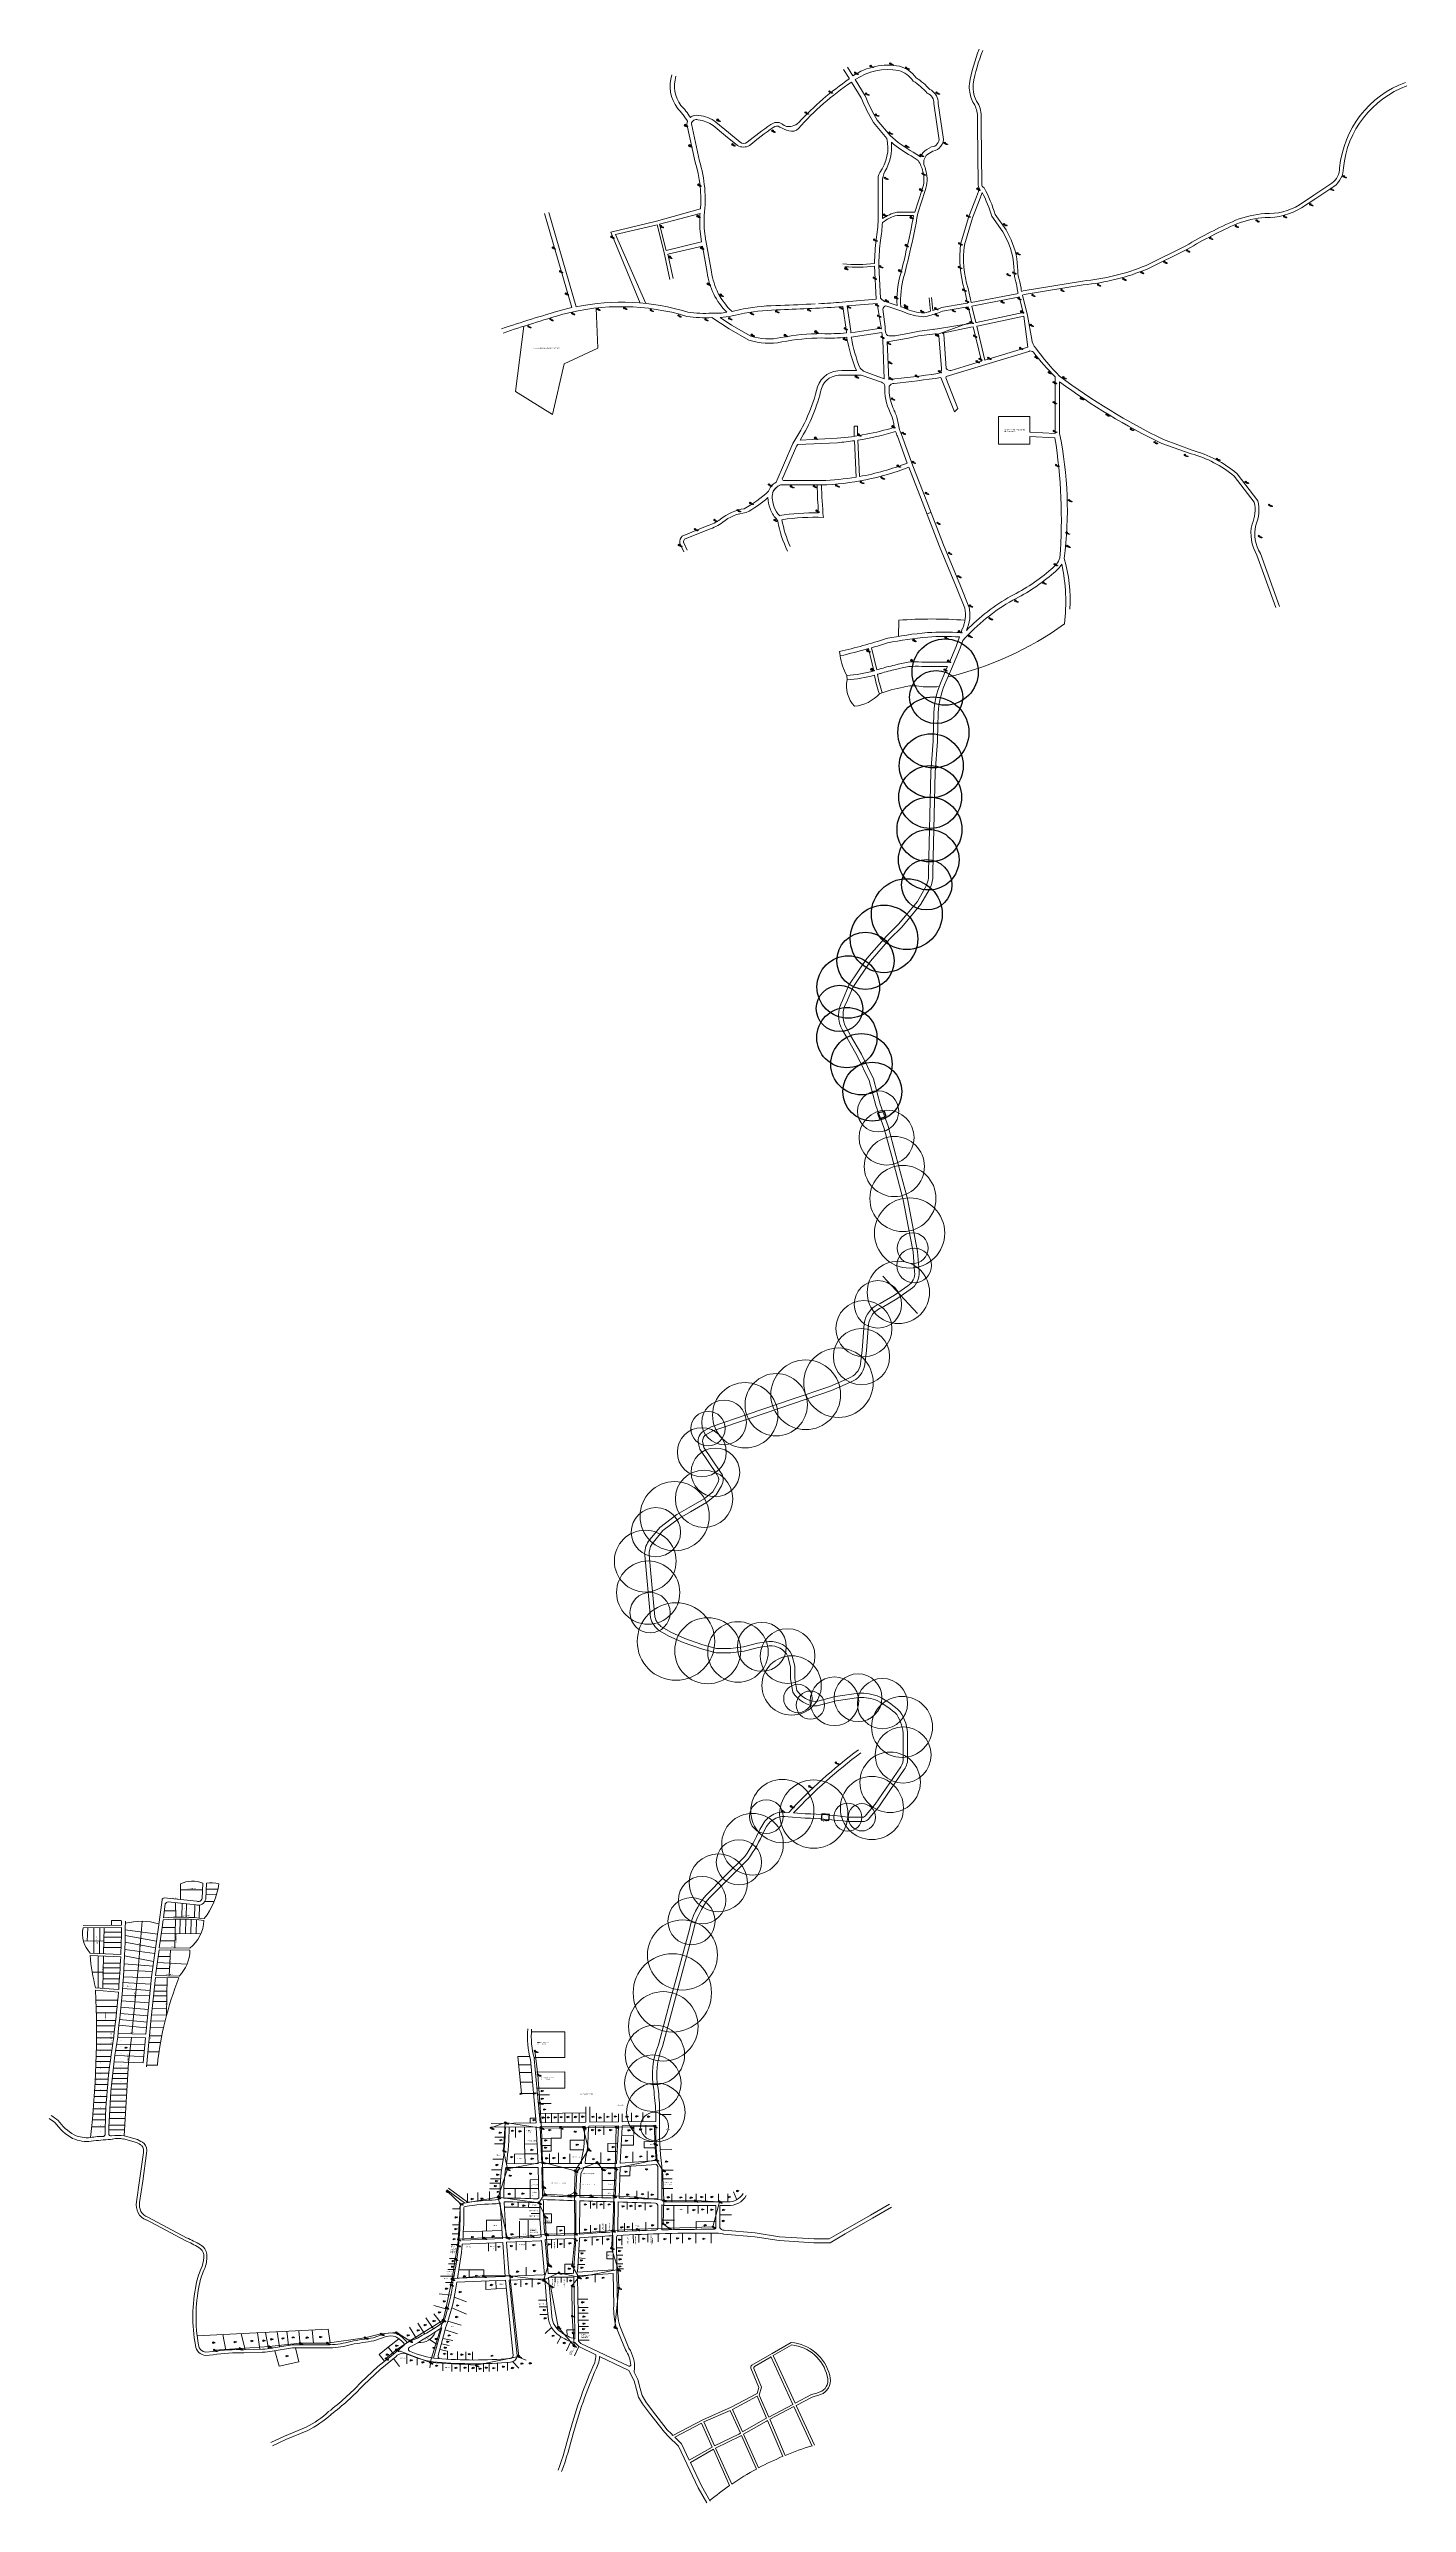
# Model space of a CAD drawing. Header units: metres. Extents: x 383199 to 385363, y 1493349 to 1497259.
import ezdxf
from ezdxf.enums import TextEntityAlignment as Align

# ---------------------------------------------------------------- set-up
doc = ezdxf.new("R2010")
doc.units = ezdxf.units.M
for name, color, linetype, lineweight in [('_ADDRESSDIBUJO', 7, 'Continuous', 0), ('_LOTLINE', 4, 'Continuous', 0), ('_POLEPED', 7, 'Continuous', 0), ('_STRAND', 3, 'Continuous', 0)]:
    doc.layers.add(name, color=color, linetype=linetype, lineweight=lineweight)
doc.styles.add('Address', font='ITALICS.shx', dxfattribs={"height": 1.5})
doc.styles.add('ROMANS', font='romans.shx', dxfattribs={"height": 0.2})
doc.styles.get("Standard").update_dxf_attribs({"font": 'arial.ttf'})
doc.styles.add('StrandDistance0', font='ENGINEERING.shx', dxfattribs={"height": 1.5})
doc.styles.add('Style-romans', font='romans.shx')

# ---------------------------------------------------------------- blocks, each defined once
blk = doc.blocks.new('*U33')
at = {"layer": '_POLEPED', "linetype": 'Continuous'}
blk.add_line((206328.6, 1519837.2), (206328.6, 1519835.8), dxfattribs=at)
at = {"layer": '_POLEPED', "linetype": 'Continuous', "flags": 128}
blk.add_lwpolyline([(206328.6, 1519837.2), (206329.2, 1519837.2), (206329.4, 1519837.1), (206329.5, 1519837.1), (206329.5, 1519836.9), (206329.5, 1519836.7), (206329.5, 1519836.6), (206329.4, 1519836.5), (206329.2, 1519836.5), (206328.6, 1519836.5)], dxfattribs=at)
blk = doc.blocks.new('PC8_E')
at = {"layer": '_POLEPED', "color": 1}
for p, q in [((-1.7, 0), (0, 0)), ((-1.2, 1.3), (0, 0)), ((-1.2, -1.2), (0, 0)), ((0, 0), (1.2, 1.2)), ((0, 0), (1.7, 0)), ((0, 0), (1.2, -1.3))]:
    blk.add_line(p, q, dxfattribs=at)
at = {"layer": '_POLEPED', "linetype": 'Continuous', "flags": 128}
for points in [[(3.8, -1.5), (3.7, -1.3), (3.6, -1.2), (3.4, -1.1), (3.2, -1.1), (3, -1.2), (2.9, -1.3), (2.8, -1.5), (2.8, -1.7), (2.8, -2), (2.8, -2.2), (2.9, -2.3), (3, -2.5), (3.2, -2.5), (3.4, -2.5), (3.6, -2.5), (3.7, -2.3), (3.8, -2.2)], [(4, -1.8), (3.9, -1.8), (3.9, -1.9), (3.9, -2), (3.9, -2), (4, -2.1), (4.1, -2.1), (4.2, -2.1), (4.3, -2.2), (4.3, -2.3), (4.3, -2.4), (4.3, -2.4), (4.2, -2.5), (4.1, -2.5), (4, -2.5), (3.9, -2.5), (3.9, -2.4), (3.8, -2.4), (3.8, -2.3), (3.9, -2.2), (3.9, -2.1), (4, -2.1), (4.2, -2.1), (4.2, -2), (4.3, -2), (4.3, -1.9), (4.2, -1.8), (4.1, -1.8), (4, -1.8)]]:
    blk.add_lwpolyline(points, dxfattribs=at)
at = {"layer": '_POLEPED', "linetype": 'Continuous'}
blk.add_blockref('*U33', (-206327.1, -1519838.3), dxfattribs=at)
blk = doc.blocks.new('PC6.5')
at = {"layer": '_POLEPED', "color": 1}
for p, q in [((-1.7, 0), (0, 0)), ((-1.2, 1.3), (0, 0)), ((-1.2, -1.2), (0, 0)), ((0, 0), (1.2, 1.2)), ((0, 0), (1.7, 0)), ((0, 0), (1.2, -1.3))]:
    blk.add_line(p, q, dxfattribs=at)
at = {"layer": '_POLEPED', "linetype": 'Continuous', "attachment_point": 7, "rotation": 359.6478, "line_spacing_factor": 0.72, "style": 'StrandDistance0'}
for s, insert, char_height in [('\\Fromans;PC', (1.2, -2.5), 1.391), ('\\Fromans;6.5', (3.7, -2.5), 0.732)]:
    blk.add_mtext(s, dxfattribs=dict(at, insert=insert, char_height=char_height))
blk = doc.blocks.new('PC8_N')
at = {"layer": '_POLEPED', "color": 1}
for p, q in [((-1.2, 1.3), (1.2, -1.3)), ((-1.2, -1.2), (1.2, 1.2)), ((-1.7, 0), (1.7, 0))]:
    blk.add_line(p, q, dxfattribs=at)
blk.add_circle((0, 0), 1.74, dxfattribs=at)
at = {"layer": '_POLEPED', "linetype": 'Continuous', "style": 'ROMANS'}
for s, height, p in [('PC', 1.39, (1.2, -2.5)), ('8', 0.732, (3.7, -2.5))]:
    blk.add_text(s, height=height, rotation=359.6478, dxfattribs=at).set_placement(p)
blk = doc.blocks.new('PM8_E')
at = {"layer": '_POLEPED', "color": 1}
for p, q in [((-1.7, 0), (0, 0)), ((-1.2, 1.3), (0, 0)), ((0, 0), (1.2, 1.2)), ((0, 0), (1.7, 0)), ((-1.2, -1.2), (0, 0)), ((0, 0), (1.2, -1.3))]:
    blk.add_line(p, q, dxfattribs=at)
at = {"layer": '_POLEPED', "linetype": 'Continuous', "style": 'Style-romans'}
for s, height, p in [('PM', 1.39, (1.1, -2)), ('8', 0.732, (3.9, -2))]:
    blk.add_text(s, height=height, rotation=359.6478, dxfattribs=at).set_placement(p)
blk = doc.blocks.new('PV')
at = {"layer": '_ADDRESSDIBUJO', "color": 7, "linetype": 'Continuous', "lineweight": 0, "style": 'Address'}
blk.add_text('P/V', height=1.5, dxfattribs=at).set_placement((2.1, 0.2), align=Align.CENTER)
blk = doc.blocks.new('TIENDA')
at = {"layer": '_ADDRESSDIBUJO'}
blk.add_text('TIENDA', height=1.5, dxfattribs=at).set_placement((0, 0))
blk = doc.blocks.new('SN')
at = {"layer": '_ADDRESSDIBUJO', "color": 7, "linetype": 'Continuous', "lineweight": 0, "style": 'Address'}
blk.add_text('S/N', height=1.5, dxfattribs=at).set_placement((2, 0), align=Align.CENTER)
blk = doc.blocks.new('IGLESIA')
at = {"layer": '_ADDRESSDIBUJO'}
blk.add_text('IGLESIA', height=1.5, dxfattribs=at).set_placement((0.2, 0.4))
blk = doc.blocks.new('PM6_E')
at = {"layer": '_POLEPED', "color": 1}
for p, q in [((-1.7, 0), (0, 0)), ((-1.2, 1.3), (0, 0)), ((0, 0), (1.2, 1.2)), ((0, 0), (1.7, 0)), ((-1.2, -1.2), (0, 0)), ((0, 0), (1.2, -1.3))]:
    blk.add_line(p, q, dxfattribs=at)
at = {"layer": '_POLEPED', "linetype": 'Continuous', "style": 'Style-romans'}
for s, height, p in [('PM', 1.39, (1.1, -2)), ('6', 0.732, (3.9, -2))]:
    blk.add_text(s, height=height, rotation=359.6478, dxfattribs=at).set_placement(p)

msp = doc.modelspace()

# ---------------------------------------------------------------- linework, layer by layer
for points in [[(384519.4, 1495563.3), (384522.2, 1495554.9), (384533, 1495558.3), (384530.5, 1495566.2)], [(384429.2, 1494437.2), (384441.8, 1494436.2), (384442.8, 1494445.6), (384430.7, 1494446.7)]]:
    msp.add_lwpolyline(points, close=True)
for centre, radius in [((384627, 1496266.5), 52.8), ((384612.7, 1496226.7), 42.3), ((384608.2, 1496170.3), 56.6), ((384604.9, 1496117.2), 51), ((384603.2, 1496067.3), 50), ((384602, 1496015.6), 51.7), ((384600.9, 1495967.4), 48.2), ((384597.6, 1495927.4), 40.1), ((384565.9, 1495880.7), 56.4), ((384529.5, 1495841.2), 53.8), ((384500, 1495806.3), 45.7), ((384472.6, 1495764.6), 49.8), ((384458.6, 1495730.4), 37), ((384470.4, 1495683.9), 48), ((384493.6, 1495641.5), 48.8), ((384510.9, 1495597.8), 47)]:
    msp.add_circle(centre, radius)
at = {"layer": '_ADDRESSDIBUJO'}
for p, q in [((384147.5, 1493914.7), (384147.5, 1493924.6)), ((384147.5, 1493924.6), (384166.2, 1493924.4)), ((384124.7, 1493870.2), (384125.1, 1493885.3)), ((384166.7, 1493914.7), (384147.5, 1493914.7)), ((384108.6, 1493870.2), (384124.7, 1493870.2))]:
    msp.add_line(p, q, dxfattribs=at)
at = {"layer": '_LOTLINE'}
for p, q in [((384168.3, 1496979.2), (384101.5, 1496963.9)), ((384166.9, 1496984.9), (384237.2, 1497004.5)), ((384178.6, 1496937.4), (384168.3, 1496979.2)), ((384101.5, 1496963.9), (384149.8, 1496853.7)), ((384628.6, 1496737.6), (384760.2, 1496777.6)), ((384690.4, 1496763.7), (384759, 1496784.5)), ((384641.7, 1496681.2), (384620.3, 1496735.7)), ((384628, 1496735.4), (384628.6, 1496737.6)), ((384647.1, 1496686.6), (384628, 1496735.4)), ((384636.4, 1496747.3), (384684.7, 1496762)), ((384566.6, 1496599.4), (384551.1, 1496642.5)), ((384575.5, 1496595.3), (384557.6, 1496645.2)), ((384801.9, 1496639.8), (384762.1, 1496641.8)), ((384802.3, 1496646.8), (384763.1, 1496648.8)), ((384590.5, 1496538.5), (384569, 1496592.8)), ((384597, 1496541), (384575.5, 1496595.3)), ((384624.3, 1496469), (384597, 1496541)), ((384360.2, 1496506.8), (384357.7, 1496511)), ((384617.8, 1496466.4), (384590.5, 1496538.5)), ((384599.1, 1496518.6), (384604.5, 1496521.3)), ((384644.9, 1496401.4), (384617.8, 1496466.4)), ((384651.4, 1496404.1), (384624.3, 1496469)), ((384658.3, 1496368.2), (384644.9, 1496401.4)), ((384665, 1496370.3), (384651.4, 1496404.1)), ((384553, 1496349.1), (384552.9, 1496323.4)), ((384652.3, 1496329.3), (384654.4, 1496335.5)), ((383382.5, 1494313.1), (383434.6, 1494307.7)), ((383408.6, 1494310.4), (383408.6, 1494335.1)), ((383408.6, 1494325.9), (383443.4, 1494325.9)), ((383442.8, 1494311.9), (383443.9, 1494336.3)), ((383448.7, 1494311.2), (383449.9, 1494336.4)), ((383449, 1494318), (383466, 1494318.1)), ((383449.4, 1494326.9), (383468.1, 1494326.9)), ((383298.7, 1494269.4), (383298.7, 1494276.9)), ((383298.7, 1494276.9), (383314.2, 1494276.9)), ((383314.2, 1494276.9), (383314.6, 1494275.1)), ((383341.7, 1494205.8), (383347.3, 1494275.8)), ((383373.2, 1494266.4), (383379.1, 1494309.6)), ((383379.1, 1494265.6), (383380.8, 1494278)), ((383381.2, 1494281), (383384.3, 1494303.4)), ((383382.7, 1494292.2), (383400.8, 1494292.1)), ((383388.7, 1494306.4), (383433.2, 1494301.8)), ((383399.2, 1494232.9), (383400.3, 1494279)), ((383400.9, 1494282.1), (383400.7, 1494305.2)), ((383408, 1494279.1), (383407.5, 1494255.8)), ((383410.9, 1494304.1), (383410.5, 1494282.1)), ((383416.9, 1494279), (383416.4, 1494255.8)), ((383418.2, 1494303.3), (383417.7, 1494282)), ((383425.4, 1494278.7), (383424.9, 1494255.7)), ((383431.3, 1494302), (383430.8, 1494281.3)), ((383434.2, 1494278.1), (383433.7, 1494255.6)), ((383438.9, 1494301.3), (383438.4, 1494280.7)), ((383447.3, 1494307.2), (383462.3, 1494307.4)), ((383253.5, 1494269.1), (383314.5, 1494269.5)), ((383253.5, 1494265.1), (383314.5, 1494265.5)), ((383286.5, 1494244.7), (383253.9, 1494243.8)), ((383260.7, 1494265.2), (383259.8, 1494243.9)), ((383270.5, 1494224.8), (383270.5, 1494265.2)), ((383279.8, 1494265.3), (383279.6, 1494224.4)), ((383286, 1494224.1), (383287, 1494265.3)), ((383313.8, 1494234.1), (383286.3, 1494234.1)), ((383314, 1494241.9), (383286.4, 1494241.9)), ((383314.2, 1494250.5), (383286.7, 1494250.5)), ((383314.4, 1494258.1), (383286.8, 1494258.1)), ((383368.7, 1494233.2), (383320, 1494242.3)), ((383370.2, 1494244.1), (383320.3, 1494253.1)), ((383371.7, 1494255.3), (383320.4, 1494262.1)), ((383362.4, 1494187), (383373.2, 1494266.4)), ((383374.7, 1494233.3), (383379.1, 1494265.6)), ((383374.7, 1494233.3), (383423.6, 1494232.6)), ((383376.3, 1494244.7), (383399.5, 1494244.7)), ((383377.8, 1494256.1), (383441, 1494255.6)), ((383379.1, 1494265.6), (383400, 1494265.6)), ((383264.6, 1494221), (383313.2, 1494218.9)), ((383264.8, 1494225), (383313.4, 1494222.9)), ((383285.4, 1494194.5), (383267.8, 1494194.5)), ((383277.5, 1494220.5), (383277.1, 1494169.4)), ((383285.9, 1494220.1), (383284.9, 1494168.8)), ((383312.3, 1494201.3), (383285.6, 1494201.3)), ((383312.7, 1494208.8), (383285.7, 1494208.8)), ((383363.6, 1494195.5), (383318.1, 1494197.5)), ((383364.7, 1494204.1), (383318.6, 1494207.6)), ((383365.7, 1494211.3), (383319.3, 1494220.6)), ((383367.4, 1494224.1), (383319.7, 1494230.7)), ((383331, 1494096.5), (383341.7, 1494205.8)), ((383368.8, 1494189.3), (383374.3, 1494230.3)), ((383370.3, 1494200.2), (383391, 1494200.4)), ((383371.6, 1494209.8), (383418.9, 1494207.2)), ((383372.9, 1494219.6), (383392.2, 1494219.7)), ((383374.3, 1494230.3), (383423.6, 1494229.6)), ((383390.3, 1494188.7), (383392.8, 1494230)), ((383272.9, 1494165.7), (383309.6, 1494162.8)), ((383273.2, 1494169.7), (383309.9, 1494166.8)), ((383310.6, 1494175.8), (383285.1, 1494175.8)), ((383311.2, 1494183.9), (383285.2, 1494183.9)), ((383311.8, 1494192.9), (383285.4, 1494192.9)), ((383359.4, 1494156.6), (383315.2, 1494158)), ((383360.3, 1494165.6), (383316.1, 1494168.5)), ((383361.3, 1494175.5), (383316.8, 1494178.2)), ((383362.3, 1494185.4), (383317.5, 1494187.3)), ((383356, 1494122.2), (383362.4, 1494187)), ((383362, 1494121.6), (383368.4, 1494186.3)), ((383365.4, 1494156.7), (383386.8, 1494156.9)), ((383366.2, 1494164.4), (383386.9, 1494164.5)), ((383367.1, 1494173.7), (383387, 1494173.9)), ((383368.4, 1494186.3), (383406, 1494185.3)), ((383368.8, 1494189.3), (383406.1, 1494188.3)), ((383387.2, 1494185.8), (383386.4, 1494126.6)), ((383308.5, 1494149.9), (383273.6, 1494149.9)), ((383307.5, 1494139.8), (383273.9, 1494139.8)), ((383306.5, 1494129.9), (383274.2, 1494129.9)), ((383305.1, 1494117.6), (383274.4, 1494117.6)), ((383355.3, 1494114.8), (383311.3, 1494119)), ((383356.3, 1494125.2), (383312.4, 1494128.8)), ((383357.3, 1494135.3), (383313.4, 1494138.7)), ((383358.3, 1494145.5), (383314.4, 1494148.9)), ((383353.4, 1494095.9), (383356, 1494122.2)), ((383354.3, 1494043.5), (383362, 1494121.6)), ((383361.5, 1494116.7), (383383.9, 1494116.8)), ((383362.4, 1494126.1), (383386.3, 1494126.3)), ((383363.5, 1494136.9), (383386.5, 1494137.1)), ((383364.5, 1494147.6), (383386.7, 1494147.8)), ((383304.1, 1494108.9), (383274.5, 1494108.9)), ((383300.5, 1494079.9), (383274.5, 1494079.9)), ((383303, 1494099.7), (383274.6, 1494099.7)), ((383302.1, 1494089.9), (383274.6, 1494089.9)), ((383302.4, 1494091.7), (383303, 1494099.7)), ((383351.8, 1494079.3), (383306.6, 1494079.9)), ((383308.4, 1494091), (383352.8, 1494089.9)), ((383308.5, 1494097), (383353.4, 1494095.9)), ((383354.4, 1494105.6), (383310.3, 1494110.1)), ((383325.7, 1494050.8), (383330.6, 1494090.4)), ((383348.9, 1494049.9), (383352.8, 1494089.9)), ((383358.1, 1494082.5), (383376.6, 1494082.7)), ((383359.2, 1494093), (383378.6, 1494093.1)), ((383360.4, 1494106), (383381.4, 1494106.2)), ((384020.7, 1494099.4), (383967.7, 1494099.6)), ((384020.7, 1494058.8), (384020.7, 1494099.4)), ((383295.4, 1494042.8), (383273.6, 1494042.8)), ((383296.6, 1494052.3), (383273.9, 1494052.3)), ((383297.6, 1494060.2), (383274.1, 1494060.2)), ((383299, 1494070), (383274.3, 1494070)), ((383301.3, 1494041.7), (383325.2, 1494041.7)), ((383348.9, 1494049.9), (383302.5, 1494051.6)), ((383349.9, 1494060.1), (383303.9, 1494061.8)), ((383350.9, 1494069.9), (383305, 1494069.8)), ((383325.7, 1494050.8), (383318.7, 1493933.5)), ((383354.6, 1494046.3), (383371.6, 1494046.3)), ((383356.6, 1494067.5), (383374.2, 1494067.7)), ((383946, 1494060.3), (383965.1, 1494060.3)), ((383952.1, 1494001.2), (383946, 1494060.3)), ((383948, 1494046.9), (383967.2, 1494046.9)), ((383975.4, 1493954.3), (383966.4, 1494055.3)), ((383971.7, 1494058.8), (384020.7, 1494058.8)), ((383981.4, 1493954.4), (383972.3, 1494056.4)), ((383291.7, 1494006), (383271.7, 1494006)), ((383292.5, 1494015.4), (383272.3, 1494015.4)), ((383293.3, 1494024.2), (383272.8, 1494024.2)), ((383294.3, 1494033.5), (383273.2, 1494033.5)), ((383322.6, 1493998.6), (383297.1, 1493998.6)), ((383323.2, 1494008.2), (383297.9, 1494008.2)), ((383298.6, 1494016.4), (383323.4, 1494016.4)), ((383299.1, 1494024.9), (383324, 1494024.9)), ((383300.1, 1494033.2), (383324.7, 1494033.2)), ((383949.1, 1494034.6), (383968.3, 1494034.6)), ((383950.5, 1494019), (383969.6, 1494019)), ((383952.1, 1494001.2), (383971.2, 1494001.2)), ((384020.9, 1494035.9), (383974.2, 1494035.4)), ((383976.5, 1494009.9), (384020.9, 1494009.9)), ((383977.6, 1493999.3), (383996.7, 1493999.3)), ((384020.9, 1494009.9), (384020.9, 1494035.9)), ((383288.9, 1493959), (383268, 1493959)), ((383289.3, 1493968.4), (383268.9, 1493968.4)), ((383289.7, 1493977), (383269.6, 1493977)), ((383290.3, 1493986.6), (383270.4, 1493986.6)), ((383290.9, 1493996.4), (383271.1, 1493996.4)), ((383320.3, 1493961.2), (383295, 1493961.2)), ((383320.9, 1493970.7), (383295.4, 1493970.7)), ((383321.4, 1493979.3), (383295.8, 1493979.3)), ((383322, 1493988.9), (383296.4, 1493988.9)), ((383965.5, 1493961.9), (383974.7, 1493962.1)), ((383965.5, 1493954.2), (383965.5, 1493961.9)), ((383980, 1493985.2), (383999.1, 1493985.2)), ((383980.1, 1493969.1), (384054.6, 1493970.3)), ((383990.2, 1493954.5), (383990.2, 1493969.1)), ((383999.6, 1493954.6), (383999.6, 1493969.3)), ((384010.3, 1493954.8), (384010.3, 1493969.4)), ((384021, 1493954.9), (384021, 1493969.5)), ((384032.9, 1493955), (384032.9, 1493969.7)), ((384043.8, 1493955.2), (384043.8, 1493969.8)), ((384071.4, 1493955.5), (384071.4, 1493969.9)), ((384083.5, 1493955.6), (384083.5, 1493970)), ((384096.6, 1493955.8), (384096.6, 1493970.2)), ((384127.1, 1493956.2), (384127.1, 1493970.5)), ((384145, 1493956.4), (384145, 1493970.8)), ((384172, 1493967.5), (384190.4, 1493967.8)), ((383288.5, 1493948.2), (383266.9, 1493948.2)), ((383319.3, 1493943.5), (383294.4, 1493943.5)), ((383319.7, 1493950.5), (383294.6, 1493950.5)), ((383338.3, 1493923.1), (383317.5, 1493928.7)), ((383338.3, 1493923.1), (383317.5, 1493928.7)), ((383925.3, 1493921.1), (383908.8, 1493921.1)), ((383925.9, 1493931.6), (383909.4, 1493931.6)), ((383942.5, 1493947.9), (383942.5, 1493931.2)), ((383956.7, 1493948.1), (383956.7, 1493920.5)), ((383956.7, 1493920.5), (383976.8, 1493920.9)), ((383957.2, 1493904.8), (383956.7, 1493920.5)), ((383999.4, 1493929.6), (383982.4, 1493930)), ((384015.2, 1493930.1), (383999.4, 1493930.1)), ((383999.4, 1493909.1), (383999.4, 1493929.6)), ((384015.2, 1493947.9), (384015.2, 1493930.1)), ((384052, 1493926.8), (384029.6, 1493926.8)), ((384029.6, 1493926.8), (384029.6, 1493911.2)), ((384070, 1493935.1), (384070, 1493949.4)), ((384082.9, 1493935.2), (384082.9, 1493949.6)), ((384089.3, 1493921.6), (384105, 1493921.9)), ((384089.3, 1493908.6), (384089.3, 1493921.6)), ((384130.3, 1493934.2), (384111.6, 1493933.5)), ((384130.3, 1493918.8), (384130.3, 1493934.2)), ((384130.7, 1493935.8), (384130.7, 1493950.1)), ((384150.1, 1493936), (384150.1, 1493950.4)), ((383343.2, 1493862.3), (383349.5, 1493907)), ((383343.2, 1493862.3), (383349.5, 1493907)), ((383922.9, 1493896.5), (383906.4, 1493896.5)), ((383940.5, 1493904.3), (383957.2, 1493904.8)), ((383940.5, 1493889.3), (383940.5, 1493904.3)), ((383977.6, 1493904.8), (383957.2, 1493904.8)), ((383957.2, 1493904.8), (383957.8, 1493889.4)), ((383983, 1493918.5), (383999.4, 1493918.5)), ((383983.4, 1493909.1), (383999.4, 1493909.1)), ((383996.4, 1493889.4), (383996.4, 1493905.3)), ((384010.9, 1493889.4), (384010.9, 1493906.4)), ((384028.8, 1493889.4), (384028.8, 1493905.3)), ((384029.6, 1493911.2), (384050.5, 1493911.2)), ((384078.5, 1493889.5), (384078.5, 1493907.4)), ((384080.3, 1493835.1), (384080.5, 1493883.5)), ((384104.3, 1493908.6), (384089.3, 1493908.6)), ((384110.9, 1493918.8), (384130.3, 1493918.8)), ((384129.3, 1493891.6), (384129.3, 1493908)), ((384151.9, 1493893.2), (384151.9, 1493909.9)), ((384172.9, 1493911.4), (384191.3, 1493911.7)), ((383338.4, 1493828.4), (383343.2, 1493862.3)), ((383338.4, 1493828.4), (383343.2, 1493862.3)), ((383860.9, 1493827), (383833.1, 1493847.6)), ((383866, 1493827.8), (383835.8, 1493850.2)), ((383866, 1493827.8), (383866, 1493841.6)), ((383882.2, 1493829.7), (383882.2, 1493843.5)), ((383900.8, 1493831.1), (383900.8, 1493844.9)), ((383917.4, 1493849.1), (383901, 1493849.1)), ((383918.2, 1493858.5), (383901.7, 1493858.5)), ((383918.7, 1493865.3), (383902.3, 1493865.3)), ((383920.4, 1493879.6), (383903.9, 1493879.6)), ((383923.8, 1493850), (383979.1, 1493849.8)), ((383942, 1493849.9), (383941.9, 1493834.3)), ((383965.6, 1493863.8), (383978.9, 1493864.1)), ((383965.8, 1493849.9), (383965.6, 1493863.8)), ((383965.8, 1493849.9), (383965.9, 1493833.6)), ((384101.8, 1493848.5), (384080.3, 1493848.2)), ((384102.4, 1493862.8), (384080.4, 1493862.7)), ((384135.7, 1493846.3), (384135.8, 1493834)), ((384153.8, 1493845), (384153.5, 1493833.4)), ((384175.3, 1493878.8), (384193.7, 1493879.1)), ((384175.4, 1493865), (384191.8, 1493865)), ((384175.4, 1493849.7), (384192.9, 1493849.7)), ((384294.8, 1493831.8), (384290, 1493844.4)), ((383853.9, 1493817.6), (383842.2, 1493817.6)), ((383946.6, 1493820.1), (383924.6, 1493819.8)), ((383946.6, 1493820.1), (383946.8, 1493828.2)), ((383963.2, 1493819.7), (383946.6, 1493820.1)), ((383963.2, 1493819.7), (383963.4, 1493827.7)), ((383980.9, 1493819.7), (383963.2, 1493819.7)), ((383981, 1493810.1), (383967.1, 1493810.1)), ((383999.5, 1493809.6), (383987.1, 1493809.6)), ((383999.5, 1493795.1), (383999.5, 1493809.6)), ((384062, 1493829.6), (384062, 1493818.1)), ((384072.2, 1493829.3), (384072.2, 1493817.8)), ((384083, 1493829), (384083, 1493817.5)), ((384120.1, 1493827.9), (384120.1, 1493816.3)), ((384132.8, 1493827.5), (384132.8, 1493816)), ((384148.9, 1493827.1), (384148.9, 1493815.5)), ((384191.5, 1493828.8), (384191.5, 1493841.4)), ((384194.6, 1493799.1), (384194.8, 1493822.8)), ((384213.8, 1493828.8), (384213.8, 1493841.4)), ((384217, 1493810.2), (384217, 1493822.8)), ((384230.4, 1493828.8), (384230.4, 1493841.4)), ((384233.6, 1493810.2), (384233.6, 1493822.8)), ((384244.9, 1493828.8), (384244.9, 1493841.4)), ((384248.1, 1493810.2), (384248.1, 1493822.8)), ((384265.7, 1493828.8), (384265.7, 1493841.4)), ((384267.7, 1493822.9), (384267.7, 1493787.9)), ((384267.7, 1493808), (384286.5, 1493808)), ((384280.9, 1493828.8), (384280.9, 1493841.4)), ((384464.7, 1493782.5), (384508.1, 1493807.5)), ((384508.1, 1493807.5), (384538.2, 1493824.9)), ((384511.1, 1493802.3), (384541.7, 1493819.9)), ((383416.1, 1493766.7), (383354.2, 1493799.6)), ((383416.1, 1493766.7), (383354.2, 1493799.6)), ((383853, 1493777.6), (383841.3, 1493777.6)), ((383853.7, 1493791.9), (383842, 1493791.9)), ((383889.9, 1493781.8), (383859.2, 1493780.8)), ((383889.9, 1493781.8), (383920.8, 1493782.7)), ((383889.9, 1493768.6), (383889.9, 1493781.8)), ((383896.2, 1493782), (383896.2, 1493799.2)), ((383896.2, 1493799.2), (383919.8, 1493799.2)), ((383911, 1493750.2), (383911, 1493763.5)), ((383943.4, 1493751.6), (383943.4, 1493764.8)), ((383948.5, 1493770.9), (383948.5, 1493798)), ((383981.4, 1493800.8), (383948.7, 1493800.8)), ((383958.8, 1493752.3), (383958.8, 1493765.5)), ((383962.3, 1493771.6), (383962.3, 1493799.4)), ((383987.7, 1493795.1), (383999.5, 1493795.1)), ((383999.8, 1493754.7), (383999.8, 1493768.9)), ((384008.3, 1493775.2), (384008.3, 1493789.3)), ((384008.3, 1493789.3), (384020.4, 1493789.3)), ((384009.2, 1493755), (384009.2, 1493769.2)), ((384020.1, 1493755.4), (384020.1, 1493769.6)), ((384020.4, 1493789.3), (384020.4, 1493775.6)), ((384061.7, 1493791.4), (384061.7, 1493778.4)), ((384064.4, 1493772.6), (384064.4, 1493759.6)), ((384076.5, 1493792.4), (384076.5, 1493779.4)), ((384081, 1493773.6), (384081, 1493760.6)), ((384086.5, 1493793), (384086.5, 1493780)), ((384111.9, 1493775.3), (384111.9, 1493759.4)), ((384116.3, 1493794.6), (384116.3, 1493781.6)), ((384128.7, 1493795), (384128.7, 1493782)), ((384130.1, 1493776.2), (384130.5, 1493762.9)), ((384139.1, 1493776.6), (384139.1, 1493763.6)), ((384150.2, 1493796), (384150.2, 1493783)), ((384153.2, 1493777.1), (384153.2, 1493764.1)), ((384169.8, 1493777.6), (384169.8, 1493764.6)), ((384175.3, 1493799.1), (384195.6, 1493799.1)), ((384189.1, 1493778.1), (384189.1, 1493762.2)), ((384194.6, 1493784.2), (384194.6, 1493799.1)), ((384208.6, 1493778.5), (384208.6, 1493762.6)), ((384229.5, 1493778.7), (384229.5, 1493762.8)), ((384230.2, 1493784.7), (384230.2, 1493797.3)), ((384230.2, 1493797.3), (384261.7, 1493796.9)), ((384253.9, 1493778.8), (384253.9, 1493762.9)), ((384274.1, 1493777.2), (384323.7, 1493773)), ((384274.7, 1493783.2), (384324.4, 1493779)), ((384323.7, 1493773), (384362.5, 1493767)), ((384324.4, 1493779), (384363.2, 1493772.9)), ((384362.5, 1493767), (384418, 1493763.4)), ((384363.2, 1493772.9), (384418.2, 1493769.4)), ((384418, 1493763.4), (384443.7, 1493763.4)), ((384418.2, 1493769.4), (384442.1, 1493769.4)), ((384442.1, 1493769.4), (384464.7, 1493782.5)), ((384443.7, 1493763.4), (384467.7, 1493777.3)), ((384467.7, 1493777.3), (384511.1, 1493802.3)), ((383847.7, 1493729.8), (383835.4, 1493729.9)), ((383848.9, 1493738), (383837.2, 1493738)), ((383851.5, 1493760.6), (383839.8, 1493760.6)), ((383899.4, 1493749.8), (383899.4, 1493763)), ((383959.2, 1493710.9), (383959.2, 1493724.3)), ((384020.7, 1493729), (384035.8, 1493729.1)), ((384020.7, 1493714.4), (384020.7, 1493729)), ((384041.8, 1493728.8), (384052.9, 1493728.6)), ((384042.4, 1493739.2), (384053.2, 1493738.5)), ((384043.1, 1493750.4), (384054.1, 1493750.4)), ((384087.8, 1493748.9), (384097.6, 1493748.9)), ((384087.9, 1493737.5), (384087.9, 1493748.9)), ((384087.9, 1493737.5), (384097.7, 1493737.5)), ((384103.5, 1493755.1), (384113.3, 1493755.1)), ((384103.6, 1493743.3), (384113.4, 1493743.3)), ((384103.7, 1493729.7), (384113.5, 1493729.7)), ((383844.4, 1493710), (383822.7, 1493710)), ((383842.7, 1493700.1), (383831, 1493700.1)), ((383846.3, 1493720.7), (383834.6, 1493720.7)), ((383892.1, 1493720.4), (383852.2, 1493720)), ((383868.6, 1493707.5), (383868.6, 1493720.2)), ((383892.1, 1493709.1), (383892.1, 1493720.4)), ((383895.2, 1493702.3), (383895.2, 1493688.6)), ((383895.2, 1493688.6), (383927.8, 1493691.2)), ((383911.5, 1493689.9), (383910.9, 1493702.9)), ((383950.7, 1493704.5), (383950.7, 1493692.9)), ((383969, 1493705.2), (383969, 1493692.5)), ((384005.4, 1493708.4), (384005.4, 1493700.7)), ((384014.9, 1493708.4), (384014.9, 1493700)), ((384024.5, 1493708.4), (384024.5, 1493700.4)), ((384069.4, 1493712.3), (384069.4, 1493700.7)), ((384104.7, 1493721.9), (384114.5, 1493721.9)), ((383833.4, 1493657.5), (383812.1, 1493663.2)), ((383824.5, 1493634.8), (383812.1, 1493650.1)), ((383839.4, 1493680), (383820.5, 1493681.7)), ((383840.9, 1493659.6), (383864.3, 1493649.3)), ((383844.8, 1493676.5), (383864.3, 1493669.1)), ((383992, 1493671.7), (383979, 1493671.7)), ((383993.1, 1493661), (383980.2, 1493661)), ((383994, 1493649.1), (383981, 1493649.1)), ((384041.8, 1493673.6), (384057.8, 1493673.2)), ((384042.1, 1493659.9), (384058.2, 1493659.9)), ((384042.3, 1493651), (384058.4, 1493651)), ((383435, 1493615.1), (383643.6, 1493625.5)), ((383480.8, 1493592.2), (383476.2, 1493617.1)), ((383511.5, 1493592.9), (383505.4, 1493618.6)), ((383535.1, 1493593.6), (383531.2, 1493619.9)), ((383548.7, 1493594.5), (383543.9, 1493620.5)), ((383566.5, 1493597.5), (383562.4, 1493621.4)), ((383580.4, 1493599.8), (383577.7, 1493622.2)), ((383599, 1493600.8), (383596.9, 1493623.1)), ((383620.6, 1493603.4), (383618.3, 1493624.2)), ((383646.8, 1493604.1), (383643.6, 1493625.5)), ((383736.4, 1493613.8), (383716.7, 1493606.9)), ((383736.4, 1493613.8), (383716.7, 1493606.9)), ((383739.6, 1493596.9), (383756.4, 1493610.4)), ((383784.7, 1493610.9), (383773.4, 1493628.7)), ((383797.7, 1493617.8), (383786.9, 1493635.3)), ((383811.5, 1493626.1), (383799.5, 1493643.7)), ((383817.5, 1493601), (383805.1, 1493608.9)), ((383826.5, 1493610.7), (383842.5, 1493607.5)), ((383830.1, 1493624.3), (383849.7, 1493618.1)), ((383834.7, 1493638.4), (383855.7, 1493632)), ((383999.7, 1493628.5), (383989.5, 1493618.5)), ((384014.7, 1493613.6), (384008.5, 1493603)), ((384036.8, 1493624.5), (384024.1, 1493624.5)), ((384024.1, 1493624.5), (384024.5, 1493614.9)), ((384042.5, 1493639.9), (384058.6, 1493639.9)), ((384042.7, 1493629.9), (384058.8, 1493629.9)), ((384042.9, 1493619.9), (384059, 1493619.9)), ((384042.9, 1493608), (384059.8, 1493608)), ((383460.4, 1493584.9), (383449, 1493583.7)), ((383460.4, 1493584.9), (383449, 1493583.7)), ((383539.4, 1493588.7), (383509.6, 1493587.9)), ((383539.4, 1493588.7), (383509.6, 1493587.9)), ((383586.8, 1493595.8), (383554.7, 1493590.5)), ((383586.8, 1493595.8), (383554.7, 1493590.5)), ((383558.8, 1493591.2), (383565.7, 1493566.8)), ((383565.7, 1493566.8), (383596.9, 1493573.4)), ((383616.9, 1493595.8), (383586.8, 1493595.8)), ((383616.9, 1493595.8), (383586.8, 1493595.8)), ((383596.9, 1493573.4), (383591.5, 1493595.8)), ((383646.4, 1493595.8), (383616.9, 1493595.8)), ((383646.4, 1493595.8), (383616.9, 1493595.8)), ((383722.9, 1493566.2), (383744.5, 1493583.3)), ((383725.3, 1493585.4), (383739.6, 1493596.9)), ((383733.7, 1493574.7), (383725.3, 1493585.4)), ((383726.8, 1493561.6), (383752, 1493582.3)), ((383747.9, 1493586.1), (383739.6, 1493596.9)), ((383744.5, 1493583.3), (383764.9, 1493600.2)), ((383748.1, 1493579.1), (383757.7, 1493566.3)), ((383769.4, 1493586), (383769.4, 1493570.3)), ((383785.8, 1493579.5), (383785.8, 1493568.4)), ((383807.2, 1493574.2), (383805.9, 1493564.2)), ((383821.7, 1493593), (383833.9, 1493590.6)), ((383824.2, 1493602.2), (383836.6, 1493599.6)), ((383826.7, 1493572.2), (383826.7, 1493559.3)), ((383833.9, 1493590.6), (383833.9, 1493577.7)), ((383841.1, 1493571.3), (383841.1, 1493558.4)), ((383850, 1493589.9), (383850, 1493577)), ((383854.3, 1493570.8), (383854.3, 1493557.9)), ((383863, 1493589.5), (383863, 1493576.6)), ((383867.4, 1493570.6), (383867.4, 1493557.7)), ((383873.7, 1493589.4), (383873.7, 1493576.5)), ((383880.3, 1493570.5), (383880.3, 1493557.6)), ((383891.1, 1493570.7), (383891.1, 1493557.8)), ((383900.4, 1493570.9), (383900.4, 1493558)), ((383913.6, 1493571.5), (383913.6, 1493558.6)), ((383929.8, 1493572.5), (383929.8, 1493559.6)), ((383938, 1493573.7), (383947.9, 1493563.7)), ((383944.6, 1493582.2), (383959.4, 1493576.4)), ((384030.3, 1493606), (384023.4, 1493591.1)), ((384043.1, 1493598), (384036.2, 1493583.1)), ((384353.1, 1493583.7), (384388, 1493507.7)), ((384382.6, 1493600.4), (384353.2, 1493583.5)), ((383695.8, 1493540.5), (383705.5, 1493549.9)), ((383700, 1493536.3), (383709.6, 1493545.6)), ((383705.5, 1493549.9), (383722.9, 1493566.2)), ((383709.6, 1493545.6), (383726.8, 1493561.6)), ((383552.2, 1493444.8), (383574.2, 1493455.1)), ((383574.2, 1493455.1), (383608.8, 1493469.6)), ((383576.6, 1493449.6), (383611.3, 1493464.2)), ((383555, 1493439.5), (383576.6, 1493449.6))]:
    msp.add_line(p, q, dxfattribs=at)
for points in [[(384666.1, 1497190.5, -0.064434), (384665.6, 1497204, -0.053353), (384681.4, 1497259.3)], [(384748.8, 1496872.9), (384748.3, 1496874.9, 0.066892), (384745.3, 1496890, -0.051371), (384742.8, 1496906.2, 0.100919), (384732.2, 1496955.5), (384724.2, 1496971.4), (384706.7, 1496995.5, 0.05507), (384689, 1497038.1, -0.364822), (384685.7, 1497044.3), (384684.5, 1497137.7), (384684.5, 1497149.9, 0.125089), (384679.3, 1497173.1, -0.170836), (384671.6, 1497203.2, -0.053118), (384687, 1497257)], [(384191.5, 1497218.1, 0.246648), (384200.6, 1497165, -0.050281), (384216.5, 1497144.4)], [(384198.1, 1497216, 0.244824), (384205.9, 1497169.6, -0.043396), (384221, 1497150.5, -0.049579)], [(384296.2, 1497105.8, 0.28668), (384315.2, 1497105.8, -0.026009), (384353.1, 1497134.2, -0.350647), (384363.7, 1497135, 0.066339), (384378, 1497129.1, 0.308547), (384393.2, 1497132.8, -0.060948), (384477.7, 1497206.8, -0.02682)], [(384300.5, 1497111.2, 0.350698), (384311.7, 1497110.7, -0.025539), (384349.4, 1497139, -0.32937), (384366.6, 1497140.3, 0.276088), (384383.3, 1497136.6, 0.14287), (384393.6, 1497142.1, -0.057073), (384474.3, 1497211.8, -0.063759)], [(384534.2, 1497117), (384512.8, 1497142.2, -0.029796), (384493.2, 1497181.6), (384477.7, 1497206.8)], [(384479.9, 1497216.6, -0.194824), (384554.4, 1497231.9, -0.169338), (384580.8, 1497213.5, -0.075163), (384602.4, 1497195, -0.264643), (384615.9, 1497176.4, -0.264643)], [(384483.6, 1497210.6, -0.194626), (384552.8, 1497225.1), (384552.8, 1497225.1, -0.175704), (384575.9, 1497208.3), (384575.9, 1497208.3), (384575.9, 1497208.3), (384575.9, 1497208.3, -0.083892), (384598.2, 1497189.2, -0.3443), (384609, 1497172.3), (384617.1, 1497118, -0.440825), (384605.5, 1497103.4, 0.086194), (384591.3, 1497094.1), (384587.9, 1497087.7)], [(384587.9, 1497087.7), (384576.3, 1497095.1, -0.066709), (384539.3, 1497121.8), (384518.5, 1497146.2, -0.029711), (384499.5, 1497184.8), (384483.6, 1497210.6)], [(385136.7, 1496997.1, 0.147151), (385191.6, 1497011.1), (385214.6, 1497026.3), (385243.2, 1497045.4, 0.247392), (385255.7, 1497070.2, -0.288175), (385360.8, 1497206.2, -0.288175)], [(384615.9, 1497176.4, -0.040999), (384616, 1497172.6), (384624, 1497119.1, -0.419356), (384607.3, 1497096.6, 0.073486), (384597, 1497089.8), (384594.1, 1497084.4)], [(384681.8, 1497036.4, -0.195384), (384679.7, 1497044.8), (384678.5, 1497137.7), (384678.5, 1497150, 0.123543), (384674.1, 1497170.1, -0.104635), (384666.1, 1497190.5, -0.092304)], [(385137.1, 1496991.1, 0.146407), (385194.9, 1497006.1), (385218, 1497021.3), (385246.6, 1497040.4, 0.245408), (385261.7, 1497070, -0.287596), (385362.9, 1497200.6)], [(384237.2, 1497004.5, 0.092831), (384228.6, 1497079.1), (384215.5, 1497139.5, -0.084159), (384216.5, 1497144.4)], [(384220.9, 1497150.5, -0.242588), (384234.4, 1497153.5, -0.127501), (384261.8, 1497143), (384281.6, 1497126.3), (384300.5, 1497111.2)], [(384245.7, 1496953.1), (384243.2, 1496973.2), (384243.2, 1496994.3, 0.104117), (384235.4, 1497080.9), (384222.6, 1497140, -0.46968), (384233.1, 1497146.6, -0.128957), (384257.5, 1497137.4), (384277.1, 1497120.8), (384296.2, 1497105.8)], [(384514.4, 1496917.7), (384514.4, 1496918, -0.025054), (384517.1, 1496955.7, 0.034544), (384520.2, 1496987.6), (384520.2, 1496987.6), (384520.2, 1497049.1, -0.156774), (384522.8, 1497062.5, 0.214114), (384534.2, 1497117)], [(384527.2, 1496989.1), (384527, 1497048.1, -0.117257), (384531, 1497064.3), (384531, 1497064.3, 0.157397), (384541.3, 1497110.7)], [(384584.1, 1497081.8), (384572.8, 1497089.1, -0.053567), (384541.3, 1497110.7, -0.053567)], [(384578.6, 1496999.3), (384590.5, 1497035.6, 0.144124), (384591.6, 1497064.1, -0.632848), (384591.6, 1497064.1, 0.076231), (384584.1, 1497081.8)], [(384583.3, 1496997.8), (384595.2, 1497034, 0.144036), (384596.5, 1497065.4, 0.076251), (384593.2, 1497075.2, 0.076251)], [(384662.4, 1496854.3), (384657.9, 1496875.9, -0.110435), (384651.7, 1496948.5), (384665, 1496992.5), (384677.2, 1497023.9), (384681.8, 1497036.4)], [(384668.3, 1496855.4), (384663.7, 1496877.5, -0.11016), (384657.6, 1496947.3), (384670.7, 1496990.5), (384682.8, 1497021.8), (384686.1, 1497030.8)], [(384743.2, 1496870.3), (384742.3, 1496874, 0.070551), (384739.6, 1496888.3, -0.05236), (384736.8, 1496906, 0.100852), (384726.8, 1496952.9), (384726.8, 1496952.9), (384719.1, 1496968.2), (384701.2, 1496992.9), (384701.2, 1496992.9, 0.050248), (384686.1, 1497030.8, 0.050248)], [(384238.7, 1496952.2), (384236.2, 1496972.8), (384236.2, 1496994.7, 0.002864), (384236.5, 1496997, 0.002864)], [(384524.2, 1496862.2), (384521.4, 1496913.7), (384521.4, 1496917.9, -0.024905), (384524.1, 1496954.7, 0.029561), (384527, 1496982.8)], [(384527, 1496982.8, -0.104132), (384550.7, 1496994.3), (384576.1, 1496994.3)], [(384527.2, 1496989.1, -0.091758), (384550.1, 1496999.3), (384578.6, 1496999.3)], [(384550.4, 1496850.7, -0.083841), (384555.5, 1496898.7, 0.015561), (384564.6, 1496936.8, 0.027801), (384576.5, 1496994.3)], [(384556.4, 1496848.7, -0.085275), (384561.3, 1496897.1, 0.01551), (384570.5, 1496935.5, 0.025933), (384583.3, 1496997.8, 0.027723)], [(384748.8, 1496872.9), (384751.1, 1496873.9), (384846.1, 1496889.6, 0.076694), (384947.3, 1496914.6), (385010.5, 1496945.7, -0.030765), (385089.8, 1496986.4, -0.076226), (385136.7, 1496997.1)], [(384750.3, 1496867), (384752.8, 1496868.1), (384846.9, 1496883.6, 0.07667), (384949.8, 1496909.1), (385013.3, 1496940.4, -0.030808), (385092.1, 1496980.8, -0.076053), (385137.1, 1496991.1)], [(384278.9, 1496839.8, -0.164401), (384247.8, 1496903.2), (384240.1, 1496945.4), (384185.2, 1496932.3)], [(384287.4, 1496841.2, -0.176543), (384254.8, 1496904.3), (384245.6, 1496954), (384245.6, 1496954)], [(384464.2, 1496917, 0.056166), (384514.4, 1496917.7, 0.055568)], [(384466.9, 1496912.5, 0.051581), (384514.4, 1496913.5)], [(384038.9, 1496848.7, -0.122955), (384217.2, 1496840.1, 0.054631), (384255.2, 1496838.5), (384268, 1496838.3, 0.011448), (384278.9, 1496839.8, 0.011448)], [(384287.4, 1496841.2, 0.01933), (384305.6, 1496845.4, -0.036545), (384364.7, 1496850.9, 0.005022), (384420.1, 1496853.3)], [(384425.1, 1496853.5, 0.003449), (384463.1, 1496855.8), (384473.5, 1496857.2)], [(384524.2, 1496862.2, 0.185491), (384533.2, 1496856.3), (384550.4, 1496850.7)], [(384607.2, 1496842.5, 0.015298), (384621.3, 1496847.2), (384659, 1496853.7), (384662.4, 1496854.3)], [(383920.2, 1496813.5, -0.010487), (384015.7, 1496843.3, -0.01144), (384032.1, 1496847.3, -0.01144)], [(383922.5, 1496806.8, -0.010479), (384017.6, 1496836.6, -0.13973), (384215.6, 1496833.3, 0.054946), (384255.4, 1496831.4)], [(384255.4, 1496831.4), (384282.8, 1496813.4), (384314.4, 1496795.6, 0.134692), (384366.6, 1496792.5, -0.046503), (384430.5, 1496798.9, 0.033145), (384470.5, 1496800, 0.033145)], [(384268.3, 1496831.3, 0.039812), (384307.1, 1496838.6, -0.036353), (384364.9, 1496843.9, 0.008954), (384463.8, 1496848.9)], [(384268.3, 1496831.3), (384286.4, 1496819.3), (384317.2, 1496802, 0.133085), (384365.3, 1496799.4, -0.046655), (384430.6, 1496805.9, 0.033332), (384469.9, 1496807, 0.033332)], [(384527.5, 1496844.7, -0.304981), (384532.7, 1496850.2), (384556.6, 1496842.3, 0.089056), (384588.7, 1496832.9, 0.108438), (384601.9, 1496834.7, 0.022146), (384622.8, 1496841.4), (384660.1, 1496847.8), (384663.8, 1496848.5)], [(384531.2, 1496816.7, 0.058347), (384532.7, 1496806.8, 0.378137), (384539.9, 1496802.1, 0.006274), (384549.9, 1496802.7), (384570.3, 1496806.7), (384586.1, 1496809.9), (384614.8, 1496813.7), (384667, 1496822), (384670.1, 1496822.5)], [(384556.4, 1496848.7), (384558.9, 1496847.9, 0.090044), (384589.2, 1496838.9, 0.110117), (384600, 1496840.4, 0.001424), (384601.4, 1496840.8)], [(384771.5, 1496782.5, -0.152964), (384765, 1496796.4), (384758.5, 1496834.9)], [(384485.5, 1496746.8, -0.052536), (384470.6, 1496798.1), (384470.5, 1496800)], [(384530, 1496733.9), (384497, 1496746), (384491.4, 1496751, -0.050574), (384477.6, 1496799), (384477.5, 1496800)], [(384621.4, 1496750.1), (384616.9, 1496802.2, 0.396025), (384611.1, 1496805.7)], [(384802.3, 1496646.8), (384802.3, 1496737.1, -0.030393), (384767.6, 1496776.2)], [(384809.3, 1496737.9, -0.030568), (384771.5, 1496782.5)], [(384384.2, 1496630.9, 0.090227), (384423.4, 1496721.1, -0.334596), (384462.3, 1496746.8), (384485.5, 1496746.8)], [(384395.8, 1496636.1, 0.083632), (384429.9, 1496718.6, -0.337878), (384462.1, 1496739.8), (384493.4, 1496739.8)], [(384530.8, 1496722, 0.298773), (384525.4, 1496728.6), (384493.4, 1496739.8)], [(384809.3, 1496737.9, 0.046568), (384975.2, 1496637)], [(384809.3, 1496729.2, 0.045331), (384972.2, 1496630.7, 0.046568)], [(384392.5, 1496628.9), (384455.4, 1496632, 0.015298), (384482.8, 1496635.2, 0.015298)], [(384395.8, 1496636.1), (384454.9, 1496639, 0.052477), (384546.2, 1496656.5, 0.052477)], [(384487.8, 1496635.9, 0.03438), (384548.1, 1496649.8)], [(384660.9, 1496332.9, -0.068138), (384731.6, 1496387.4, 0.06628), (384795.9, 1496430.4, 0.159186), (384809.9, 1496448.6, 0.058757), (384801.9, 1496639.8)], [(384816.9, 1496447.6, 0.082757), (384809.3, 1496646.8)], [(384972.2, 1496630.7), (385018.9, 1496614.3, -0.109522), (385087.8, 1496578.5), (385119.5, 1496537, -0.167608), (385116.1, 1496502.4, 0.194764), (385123.9, 1496452.8), (385154.2, 1496369.1)], [(384975.2, 1496637), (385020.7, 1496620, -0.110117), (385092.2, 1496582.6), (385125.1, 1496539.6, -0.170546), (385121.9, 1496500.5, 0.194732), (385129.3, 1496455.4), (385159.8, 1496371.2)], [(384364.4, 1496564.6), (384420.9, 1496564.6), (384429.8, 1496564.6, 0.084489), (384569, 1496592.8)], [(384490.7, 1496578.1, 0.047463), (384566.6, 1496599.4)], [(384306.9, 1496526.8, 0.070228), (384345.5, 1496554.7, 0.110618)], [(384309.8, 1496520.5, 0.066694), (384344.6, 1496544.7)], [(384345.5, 1496554.7, -0.165805), (384357.5, 1496569)], [(384363.4, 1496515.2, -0.102551), (384354.5, 1496529.4, -0.134678), (384352.2, 1496552.5, -0.203167), (384364.4, 1496564.6)], [(384352, 1496552.1, -0.190712), (384363, 1496564, -0.190712)], [(384362.8, 1496515.8, -0.041796), (384425.3, 1496520.1, -0.013609), (384423, 1496564.8, -0.013609)], [(384366.8, 1496509.3, -0.045051), (384432.9, 1496512.9, -0.015993), (384430, 1496564.9)], [(384369.4, 1496571.6), (384420.9, 1496571.6), (384429.7, 1496571.6, 0.033594), (384485.3, 1496577.1, 0.033594)], [(384210.6, 1496458.2), (384204, 1496472.1, -0.201552), (384208.2, 1496483.1, 0), (384248, 1496499.5, 0.074496), (384268.9, 1496509.9, -0.131907), (384306.9, 1496526.8)], [(384216, 1496460.7), (384210, 1496473.4, -0.139592), (384211.8, 1496478.1), (384250.1, 1496493.8, 0.074457), (384272.6, 1496505.1, -0.156045), (384309.8, 1496520.5, -0.132629)], [(384631.3, 1496258.7, 0.098725), (384817.1, 1496343.1, 0.082618), (384812.8, 1496438.5)], [(384655.3, 1496316.7, -0.080023), (384734.9, 1496381.2, 0.065754), (384800.2, 1496424.8, 0.106582), (384812.8, 1496438.5, 0.106582)], [(384553, 1496349.1, -0.036661), (384658.8, 1496349.1)], [(384458.4, 1496299.1, 0.022106), (384533.2, 1496319.7, -0.029988), (384598.9, 1496329.3, -0.033666), (384652.3, 1496329.3)], [(384509.8, 1496305.2, 0.007461), (384535, 1496312.9, -0.029787), (384599.4, 1496322.3, -0.032409), (384649.9, 1496322.4)], [(384615.5, 1496184), (384615.9, 1496196.8), (384615.8, 1496201.7, -0.070372), (384625.9, 1496246.1), (384636.9, 1496271.5), (384651.2, 1496304.8), (384655.3, 1496316.7)], [(384482.6, 1496211.9, -0.240286), (384470.8, 1496254.2), (384470.3, 1496261.1, -0.098522), (384459.9, 1496292.3), (384458.4, 1496299.1)], [(384459.9, 1496292.3, 0.013121), (384504.9, 1496303.8, 0.013121)], [(384470.3, 1496261.1, 0.051407), (384513.4, 1496268.5, 0.051407)], [(384518.2, 1496269.9, 0.004502), (384521.9, 1496271, -0.029604), (384546.8, 1496277.4, -0.10058), (384590.1, 1496282.4, -0.000325), (384634, 1496282.4)], [(384519.3, 1496262.9, 0.005599), (384524, 1496264.4, -0.030112), (384548.6, 1496270.6, -0.10237), (384589.8, 1496275.4, -0.000304), (384630.9, 1496275.4)], [(384608.5, 1496184.3), (384608.9, 1496196.9), (384608.8, 1496201.9, -0.071068), (384619.4, 1496248.7), (384630.4, 1496274.3), (384630.9, 1496275.4)], [(384470.8, 1496254.2, 0.05046), (384514.5, 1496261.5, 0.05046)], [(384482.6, 1496211.9, 0.184812), (384522.2, 1496231.8, -0.043972), (384560.5, 1496242.4, -0.135899), (384588.6, 1496243.3, 0.035624), (384617.3, 1496243.3)], [(384522.2, 1496231.8, -0.040931), (384514.5, 1496261.5, -0.040931)], [(384526.9, 1496233.4, -0.041669), (384519.3, 1496262.9, -0.041669)], [(384385.4, 1494448.4), (384404.2, 1494447.1, -0.024149), (384472.2, 1494441.4), (384495.3, 1494441.4, 0.29814), (384501.1, 1494445.1), (384515.6, 1494462.5), (384533.1, 1494488), (384556.2, 1494521.9, 0.191415), (384560.1, 1494536.1), (384560.1, 1494571.2, 0.143376), (384550.1, 1494605, 0.066859), (384519.5, 1494627, 0.110712), (384489.7, 1494632.1), (384453.6, 1494627), (384423.1, 1494618.8, -0.265908), (384384.2, 1494640.8), (384380.7, 1494662.2), (384380.7, 1494681.4), (384376.3, 1494697.7, 0.307473), (384346.7, 1494714.5), (384329.6, 1494712.2), (384307, 1494706.2), (384285.4, 1494703.4), (384261.9, 1494703.4), (384238.6, 1494709.6), (384209.5, 1494719.8), (384186.6, 1494730.1), (384172.7, 1494738.1, -0.195427), (384157.6, 1494759.5), (384151.5, 1494823.5), (384148.2, 1494858.9, -0.159964), (384154.2, 1494881.3), (384172.2, 1494903.3), (384199.7, 1494924), (384217.8, 1494934.4), (384242.9, 1494948.9), (384256.8, 1494960.1), (384264.5, 1494973.4, 0.352198), (384263.5, 1494987.2), (384236.2, 1495027.8), (384234.5, 1495034.3, -0.29916), (384240.3, 1495055.8), (384253.9, 1495063.7), (384313.1, 1495083.7), (384383.3, 1495107.5), (384443.3, 1495127.8), (384473.4, 1495141.2, 0.268579), (384492.3, 1495163.9), (384494.9, 1495185.9), (384498, 1495227.8, -0.272001), (384523.4, 1495260.3), (384546.1, 1495273.5), (384567.6, 1495288.5, 0.298), (384578.4, 1495310.7), (384576.2, 1495342.4), (384568.3, 1495383.5), (384560.3, 1495425.3), (384541.8, 1495494.3), (384529.3, 1495540.8), (384516.7, 1495575.8), (384511.9, 1495593.9), (384506.1, 1495615.6), (384487.6, 1495654), (384470.4, 1495683.9), (384463.6, 1495695.7, -0.26438), (384463.5, 1495742.9), (384473.8, 1495767.4), (384502.3, 1495809.8), (384533.5, 1495845.8), (384552.6, 1495864.9), (384582.7, 1495900.7), (384595.4, 1495922.7, 0.146837), (384600.4, 1495947.8), (384604.1, 1496107.2), (384608, 1496156.2), (384608.5, 1496184.3)], [(384172, 1493971.9, 0.030775), (384169.5, 1494009.4, -0.011534), (384169.5, 1494009.4, -0.147952), (384176.7, 1494076.2), (384197.4, 1494153.6), (384206, 1494185.7), (384218.2, 1494231.3), (384226.2, 1494261.2, -0.126302), (384250.9, 1494312.3), (384250.9, 1494312.3), (384281.7, 1494343.1), (384313.2, 1494374.6, 0.049691), (384338, 1494418.8), (384338, 1494418.8), (384342.4, 1494426.5, -0.327378), (384376.8, 1494442), (384403.9, 1494440.1, -0.024356), (384471.7, 1494434.4), (384471.7, 1494434.4), (384495.2, 1494434.4, 0.274321), (384507, 1494441.2), (384521.2, 1494458.3), (384538.9, 1494484.1), (384561.9, 1494517.8, 0.185758), (384567.1, 1494536.4), (384567.1, 1494571.2, 0.146575), (384555.5, 1494609.5), (384555.5, 1494609.5, 0.06885), (384522.5, 1494633.3, 0.112948), (384489, 1494639.1), (384452.2, 1494633.9), (384422.2, 1494625.8, -0.250854), (384390.8, 1494643.3), (384387.7, 1494662.8), (384387.7, 1494682.3), (384382.9, 1494700.1, 0.314153), (384345.9, 1494721.5), (384328.2, 1494719.1), (384305.6, 1494713.1), (384284.9, 1494710.4), (384262.8, 1494710.4), (384240.7, 1494716.3), (384212.1, 1494726.3), (384189.8, 1494736.3), (384176.3, 1494744.1, -0.189859), (384164.5, 1494760.7), (384158.5, 1494824.2), (384155.2, 1494859.4, -0.155826), (384159.9, 1494877.2), (384177.1, 1494898.2), (384203.6, 1494918.1), (384221.3, 1494928.4), (384246.9, 1494943.1), (384262.2, 1494955.5), (384270.5, 1494969.7, 0.337507), (384269, 1494991.5), (384242.7, 1495030.7), (384241.2, 1495036.3, -0.289706), (384244.4, 1495050.1), (384256.8, 1495057.3), (384315.3, 1495077.1), (384385.5, 1495100.9), (384445.9, 1495121.3), (384476.1, 1495134.7, 0.268225), (384499.2, 1495162.9), (384501.8, 1495185.2), (384505, 1495227.1, -0.274416), (384526.4, 1495254), (384549.9, 1495267.6), (384571.4, 1495282.6, 0.29359), (384585.4, 1495311.3), (384583.2, 1495343.3), (384575.2, 1495384.8), (384567.1, 1495426.8), (384548.6, 1495496.1), (384536, 1495542.9), (384523.4, 1495577.9), (384518.7, 1495595.7), (384512.7, 1495618), (384493.8, 1495657.3), (384476.4, 1495687.4), (384469.6, 1495699.1, -0.266884), (384469.8, 1495739.8), (384480, 1495764), (384507.9, 1495805.5), (384538.6, 1495841), (384557.8, 1495860.1), (384588.4, 1495896.6), (384601.5, 1495919.3, 0.145349), (384607.4, 1495948.1), (384611.1, 1496106.8), (384615, 1496155.9), (384615.5, 1496184)], [(384377.7, 1494449, -0.045663), (384489.1, 1494549)], [(384385.4, 1494448.4, -0.044172), (384492.7, 1494544.2, -0.045663)], [(384166, 1493971.9, 0.005918), (384162.6, 1494008.3, -0.146478), (384170, 1494078.5), (384190.6, 1494155.4), (384199.2, 1494187.6), (384211.4, 1494233.1), (384219.4, 1494262.8, -0.126459), (384245.8, 1494317), (384276.7, 1494348), (384307.8, 1494379.1, 0.049469), (384331.8, 1494422), (384336.4, 1494430, -0.323453), (384377.7, 1494449)], [(383769.3, 1493605.1, 0.104353), (383752.6, 1493618.5, 0.14193), (383734.9, 1493618.5), (383715.5, 1493611.8, 0.008543), (383679.8, 1493606.1, -0.067999), (383646.4, 1493600.8), (383616.9, 1493600.8), (383586.4, 1493600.8), (383553.7, 1493595.4, -0.054977), (383539.3, 1493593.7), (383509.6, 1493592.9, 0.046051), (383459.8, 1493589.8), (383448.9, 1493588.8, -0.374539), (383437.2, 1493600.5, -0.095649), (383438.3, 1493695.7, -0.054887), (383447.6, 1493723.9, 0.101907), (383450.5, 1493745, 0.235132), (383440.2, 1493760.1, 0.033833), (383418.2, 1493771.2), (383356.2, 1493804.1, -0.376225), (383343.4, 1493827.5), (383348.2, 1493861.6), (383354.4, 1493906.2, 0.210587), (383350.6, 1493921.7, 0.039155), (383340, 1493927.8), (383318.7, 1493933.5, 0.101803), (383298.6, 1493933.5, -0.599985), (383294.3, 1493937.9, -0.037554), (383308.4, 1494091), (383309, 1494099.1, 0.030481), (383320.6, 1494275.8)], [(384165.9, 1493956.7, -0.000605), (384166, 1493957.9), (384166, 1493971.9)], [(384280.9, 1493828.8), (384180.5, 1493828.8, -0.274618), (384175.4, 1493831.8), (384175.4, 1493885.3, -0.036674), (384172, 1493957.8), (384172, 1493971.9)], [(383917.9, 1493833.1, -0.052281), (383921.8, 1493889, 0.036176), (383926.2, 1493947.5)], [(383928, 1493889.3, 0.035417), (383932.2, 1493947.5)], [(384047.5, 1493889.4, -0.051901), (384048.6, 1493901.4, 0.035347), (384051.8, 1493921.7), (384052.7, 1493947.5), (384053.2, 1493949.2)], [(384053.5, 1493889.5, -0.051848), (384054.5, 1493900.2, 0.035409), (384057.8, 1493921.3), (384058.7, 1493946.6), (384059.4, 1493949.3)], [(384168.3, 1493894.3, -0.028111), (384165.8, 1493950.5)], [(383923.8, 1493834.4, -0.046803), (383927, 1493883.3, -0.046803)], [(383860.9, 1493827, 0.249061), (383853.8, 1493820.6, -0.033249), (383851.8, 1493763.3, -0.024754), (383843.2, 1493704, -0.051025), (383828, 1493637.5)], [(383918.1, 1493827.1), (383911.5, 1493825.6, 0.028362), (383862.1, 1493821.2, 0.178538), (383859.8, 1493819.4, -0.029823), (383858.2, 1493767.2)], [(383917.9, 1493833.1), (383910.7, 1493831.6, 0.025367), (383866, 1493827.8, 0.025367)], [(383921.6, 1493769.9), (383918.1, 1493827, -0.000093), (383918.1, 1493827.1, -0.000093)], [(383979.4, 1493834.8), (383977.3, 1493833.1, 0.014846), (383923.9, 1493834.4), (383923.8, 1493834.4)], [(383980.9, 1493828.2), (383979.4, 1493827, 0.015343), (383924.5, 1493828.4), (383924.1, 1493828.3)], [(383927.6, 1493770.2), (383924.1, 1493827.3, -0.000973), (383924.1, 1493828.3, -0.000973)], [(383983.5, 1493773), (383983.5, 1493773.4, -0.030358), (383980.9, 1493828.2)], [(384038.6, 1493836.3, -0.001618), (383985.3, 1493838.2)], [(384038.6, 1493830.4, -0.000673), (383986, 1493832.2)], [(383989.4, 1493774.5, -0.030652), (383986.9, 1493829.1), (383986, 1493832.2)], [(384101.3, 1493834.5, -0.00172), (384044.6, 1493836.1)], [(384099.9, 1493828.5, -0.000707), (384044.6, 1493830.2)], [(384165.6, 1493826.6, -0.000763), (384105.9, 1493828.3, -0.000763)], [(384169.4, 1493833.1, -0.001884), (384107.3, 1493834.4, -0.001834)], [(384165.5, 1493783.5, 0.441143), (384169.3, 1493787.5), (384169.3, 1493821.5, 0.324033), (384165.6, 1493826.6, 1.647136)], [(384261.7, 1493822.8), (384180.5, 1493822.8, -0.114537), (384175.3, 1493824, -0.114537)], [(384044.3, 1493777.1), (384045, 1493777.2, -0.004877), (384099.5, 1493780.7, -0.004877)], [(384044.3, 1493771.1), (384045.6, 1493771.2, -0.004688), (384097.8, 1493774.6, -0.004688)], [(384131.9, 1493561.2, 0.167907), (384123, 1493595.4), (384108.5, 1493630.8, -0.076097), (384104.9, 1493663), (384103.8, 1493714.3), (384103.4, 1493772.3), (384104.1, 1493774.9)], [(384104.1, 1493774.9, -0.013895), (384259.2, 1493778.8)], [(384105.6, 1493781, -0.005393), (384165.9, 1493783.5, -0.005393)], [(384175.3, 1493783.8, -0.0075), (384259.2, 1493784.8)], [(383857.6, 1493761.2, -0.022483), (383849.9, 1493706.8)], [(383770.8, 1493585.3, 0.083067), (383817.4, 1493572.9, 0.040128), (383934.6, 1493572.9, 0.375281), (383944.8, 1493583.6), (383932.5, 1493703.8)], [(383773.3, 1493590.8, 0.082983), (383817.9, 1493578.8, 0.040092), (383934.1, 1493578.8, 0.354644), (383938.8, 1493583.5), (383926.5, 1493703.5)], [(383848.8, 1493700.4, -0.055084), (383830.9, 1493627.6), (383829.2, 1493621), (383819.2, 1493583.4)], [(384011.9, 1493615.6, -0.227014), (383994.3, 1493645.3), (383992, 1493671.7), (383988.9, 1493706.4)], [(384015.2, 1493620.6, -0.227014), (384000.3, 1493645.8), (383998, 1493672.3), (383994.9, 1493707), (383994.8, 1493708)], [(384126, 1493568.2, 0.136254), (384117.7, 1493592.6), (384102.8, 1493628.9, -0.076539), (384098.8, 1493663), (384097.8, 1493714.2)], [(383770.9, 1493604.5, 0.05894), (383828.1, 1493637.5)], [(383773.3, 1493596.7, 0.024996), (383824.8, 1493628, 0.059929)], [(384010.2, 1493401, 0.032502), (384028.8, 1493462.6, -0.034574), (384068.5, 1493572.4, 0.065248), (384070.5, 1493584.9, 0.044746)], [(384015.8, 1493398.9, 0.032429), (384034.7, 1493461.1, -0.03465), (384074.1, 1493570.3, 0.05091), (384076.4, 1493582.1)], [(384388, 1493507.7), (384413.9, 1493521.3, 0.04857), (384430.5, 1493526.6, 0.343083), (384439.2, 1493550.6)], [(384389.6, 1493504.1), (384415.3, 1493517.5, 0.047912), (384432.4, 1493523.1, 0.346723), (384443, 1493551.9, 0.346723)]]:
    msp.add_lwpolyline(points, format="xyb", dxfattribs=at)
for points in [[(384474.3, 1497211.8), (384474, 1497212.9), (384465.3, 1497227)], [(384479.9, 1497216.6), (384471.2, 1497230.7)], [(384032.1, 1496847.3), (383988.3, 1496997.1)], [(384038.9, 1496848.7), (383995.2, 1496998.6)], [(384166.9, 1496984.9), (384094.2, 1496967.7), (384141, 1496854.6)], [(384182.5, 1496938.3), (384171.8, 1496980), (384236.5, 1496997)], [(384188.4, 1496892.1), (384178.6, 1496937.4)], [(384238.7, 1496952.3), (384182.5, 1496938.3)], [(384193.4, 1496893.5), (384185.2, 1496932.3)], [(384517.3, 1496860.8), (384517.3, 1496861.2), (384514.4, 1496913.5)], [(384470.7, 1496849.9), (384518.9, 1496853.9)], [(384473.5, 1496857.2), (384517.3, 1496860.8)], [(384525.3, 1496814.5), (384525.2, 1496815.6), (384518.9, 1496853.9)], [(384601.4, 1496840.8), (384603.5, 1496841.5), (384601.5, 1496863.1)], [(384607.2, 1496842.5), (384605.3, 1496863.6)], [(384668.3, 1496855.4), (384741.4, 1496869.5), (384743.2, 1496870.3)], [(384669.7, 1496849.6), (384743.3, 1496863.7), (384744.8, 1496864.4)], [(384676, 1496823.6), (384677.1, 1496823.8), (384751.2, 1496839.5), (384744.8, 1496864.4)], [(384758.5, 1496834.9), (384750.3, 1496867)], [(383955.4, 1496817.6), (383942.4, 1496713.4), (384001.3, 1496677.2), (384019.8, 1496757.9), (384073.3, 1496782.6), (384071.1, 1496846.6)], [(384469.9, 1496807), (384469.7, 1496808.7), (384463.8, 1496848.9)], [(384476.9, 1496807), (384476.7, 1496809.5), (384470.7, 1496849.9)], [(384476.9, 1496807), (384476.9, 1496807), (384525.3, 1496814.5)], [(384531.2, 1496816.7), (384531.2, 1496816.7), (384527.5, 1496844.7)], [(384604.1, 1496835.1), (384604, 1496835.3)], [(384622.9, 1496806.7), (384668, 1496816.1), (384671.5, 1496816.7)], [(384670.1, 1496822.5), (384663.8, 1496848.5)], [(384676, 1496823.6), (384669.7, 1496849.6)], [(384684.7, 1496762), (384671.5, 1496816.7)], [(384677.4, 1496817.7), (384678.3, 1496817.9), (384752.3, 1496833.6)], [(384690.4, 1496763.7), (384677.4, 1496817.7)], [(384759, 1496784.5), (384752.3, 1496833.6)], [(384477.5, 1496800), (384526.3, 1496807.5)], [(384530, 1496733.9), (384527.8, 1496796.1), (384526.3, 1496807.5)], [(384537.3, 1496732.5), (384537.3, 1496732.5), (384534.4, 1496792.7), (384534.4, 1496792.7), (384568.8, 1496798.5), (384584.5, 1496802.2), (384611.1, 1496805.7)], [(384608.8, 1496812.6), (384608.7, 1496812.9)], [(384628.8, 1496750.5), (384624.8, 1496804.8), (384622.9, 1496806.7)], [(384809.3, 1496646.8), (384809.3, 1496729.2)], [(384482.1, 1496642.2), (384482.1, 1496658.3), (384487.1, 1496658.3), (384487.3, 1496643)], [(384641.7, 1496681.2), (384647.1, 1496686.6)], [(384762.1, 1496641.8), (384762.1, 1496629.6), (384712.3, 1496629.6), (384712.3, 1496673.7), (384762, 1496673.7), (384762, 1496648.8), (384763.1, 1496648.8)], [(384357.5, 1496569), (384384.2, 1496630.9), (384384.2, 1496630.9)], [(384368.1, 1496575.8), (384390, 1496626.7), (384392.5, 1496628.9)], [(384485.3, 1496577.1), (384482.8, 1496635.2)], [(384490.7, 1496578.1), (384487.8, 1496635.9)], [(384518.2, 1496269.9), (384509.8, 1496305.2)], [(384633.9, 1496282.4), (384644.7, 1496307.3), (384649.9, 1496322.4)], [(384513.4, 1496268.5), (384504.9, 1496303.8)], [(384054.6, 1493955.3), (384054.6, 1493980)], [(384060.6, 1493955.4), (384060.6, 1493980)], [(384106.3, 1493955.9), (384106.3, 1493956.3), (384106.3, 1493968.7)], [(384112.3, 1493956), (384112.3, 1493956.3), (384112.3, 1493968.7)], [(383903.7, 1493953.5), (383975.4, 1493954.3)], [(383903.7, 1493947.5), (383975.5, 1493948.3)], [(383978.4, 1493889.4), (383975.5, 1493947.5), (383975.5, 1493948.3)], [(383981.4, 1493954.4), (384054.6, 1493955.3)], [(383981.5, 1493948.4), (384053.2, 1493949.2)], [(383984.4, 1493889.4), (383981.5, 1493947.6), (383981.5, 1493948.4)], [(384059.4, 1493949.3), (384106.3, 1493949.8)], [(384060.6, 1493955.4), (384106.3, 1493955.9)], [(384103.4, 1493889.5), (384106.3, 1493947.5), (384106.3, 1493949.8)], [(384109.4, 1493890.3), (384112.3, 1493947.3), (384112.3, 1493949.9)], [(384112.3, 1493956), (384166, 1493956.7)], [(384112.3, 1493949.9), (384165.8, 1493950.5)], [(383927, 1493883.3), (383978.5, 1493883.4)], [(383928, 1493889.3), (383978.4, 1493889.4)], [(383979.4, 1493834.8), (383978.5, 1493883.4)], [(383984.4, 1493889.4), (384047.5, 1493889.4)], [(383985.3, 1493838.2), (383984.5, 1493883.4)], [(383984.5, 1493883.4), (384044.7, 1493883.4)], [(384038.6, 1493836.3), (384038.6, 1493843.9), (384040.3, 1493875.2), (384044.7, 1493883.4)], [(384044.6, 1493836.1), (384044.6, 1493843.7), (384046.2, 1493873.6), (384051.6, 1493883.5)], [(384051.6, 1493883.5), (384103.1, 1493883.5)], [(384053.5, 1493889.5), (384103.4, 1493889.5)], [(384101.3, 1493834.5), (384103.1, 1493883.5)], [(384107.3, 1493834.4), (384109.2, 1493884.2)], [(384109.2, 1493884.2), (384110.2, 1493884.3), (384166.8, 1493887.8)], [(384109.4, 1493890.3), (384109.6, 1493890.3), (384168.3, 1493894.3)], [(384169.4, 1493833.1), (384169.4, 1493885)], [(384038.3, 1493776.4), (384038.6, 1493830.4)], [(384044.3, 1493777.1), (384044.6, 1493830.2)], [(384099.5, 1493780.7), (384099.6, 1493781.2), (384099.9, 1493828.5)], [(384105.6, 1493781), (384105.9, 1493828.1), (384105.9, 1493828.3)], [(384175.3, 1493783.8), (384175.3, 1493824)], [(384261.7, 1493822.9), (384261.7, 1493786.5)], [(384280.9, 1493822.8), (384267.7, 1493822.8)], [(383857.6, 1493761.2), (383921.9, 1493763.9)], [(383858.2, 1493767.2), (383921.6, 1493769.9)], [(383926, 1493709.7), (383922, 1493763.8), (383921.9, 1493763.9)], [(383927.6, 1493770.2), (383981.3, 1493772.4), (383983.5, 1493773)], [(383927.9, 1493764.2), (383982.2, 1493766.5), (383983.8, 1493766.9)], [(383932, 1493709.9), (383927.9, 1493764.2)], [(383988.4, 1493712.5), (383988.3, 1493713), (383983.8, 1493766.5), (383983.8, 1493766.9)], [(383989.4, 1493774.5), (384036.2, 1493776.1), (384038.3, 1493776.4)], [(383989.7, 1493768.5), (383989.9, 1493768.5), (384036.7, 1493770.1), (384038.3, 1493770.3)], [(383994.3, 1493714.1), (383989.8, 1493766.9), (383989.7, 1493768.5)], [(384035, 1493715), (384034.9, 1493715.8), (384038.3, 1493769.3), (384038.3, 1493770.3)], [(384041, 1493716.4), (384044.3, 1493769.1), (384044.3, 1493771.1)], [(384097.8, 1493720.2), (384097.4, 1493773.1), (384097.8, 1493774.6)], [(383848.8, 1493700.4), (383926.5, 1493703.5)], [(383849.9, 1493706.8), (383926, 1493709.7)], [(383932, 1493709.9), (383986.4, 1493712), (383988.4, 1493712.5)], [(383932.5, 1493703.8), (383987.3, 1493706), (383988.9, 1493706.4)], [(383994.3, 1493714.1), (383995.6, 1493714.4), (384032.6, 1493714.4), (384035, 1493715)], [(383994.8, 1493708), (383996.4, 1493708.4), (384033.4, 1493708.4), (384035.1, 1493708.9)], [(384036.9, 1493610.4), (384036.9, 1493612.7), (384036.9, 1493619.8), (384035.1, 1493708.9)], [(384041, 1493716.4), (384097.8, 1493720.2)], [(384041.1, 1493710.4), (384097.8, 1493714.2)], [(384122.7, 1493566.5), (384046.7, 1493603), (384042.9, 1493606.7), (384042.9, 1493612.7), (384042.9, 1493619.9), (384041.1, 1493709), (384041.1, 1493710.4)], [(383824.8, 1493628), (383823.4, 1493622.5), (383811.7, 1493579.6)], [(384070.5, 1493584.9), (384043.1, 1493598), (384036.9, 1493604.2)], [(384122.9, 1493559.7), (384076.4, 1493582.1)], [(384319.1, 1493568.4), (384347.7, 1493584.9), (384351.2, 1493587), (384381.6, 1493604.4)], [(384323.2, 1493566.2), (384349.7, 1493581.4), (384349.7, 1493581.5)], [(384384.4, 1493505.8), (384349.4, 1493582.1)], [(384247.4, 1493348.7), (384233.4, 1493372.9), (384201.9, 1493439.2), (384186.4, 1493454.7), (384179.6, 1493461.4), (384156, 1493492), (384144.9, 1493506.4), (384138.6, 1493517.4), (384135.3, 1493529.7), (384131.7, 1493543.1), (384122.9, 1493559.7)], [(384193.1, 1493456.4), (384190.7, 1493458.9), (384184.2, 1493465.4), (384160.8, 1493495.7), (384149.9, 1493509.8), (384144.2, 1493519.7), (384141.1, 1493531.3), (384137.3, 1493545.3), (384131.8, 1493555.9)], [(384193.1, 1493456.4), (384240.8, 1493481.3), (384286.2, 1493501.4), (384327.5, 1493523.3), (384330, 1493532.7), (384317.4, 1493563.5)], [(384330.9, 1493520.6), (384334.2, 1493533), (384322, 1493562.9)], [(384242.6, 1493477.7), (384284.3, 1493496.2)], [(384300.7, 1493459.8), (384284.3, 1493496.2)], [(384288, 1493497.8), (384327.4, 1493518.7)], [(384304.1, 1493461.8), (384288, 1493497.8)], [(384342.3, 1493483.8), (384327.4, 1493518.7)], [(384345.9, 1493485.6), (384330.9, 1493520.6)], [(384345.9, 1493485.6), (384384.4, 1493505.8)], [(384347.5, 1493482), (384386.1, 1493502.2)], [(384415, 1493439.1), (384386.1, 1493502.2)], [(384418.6, 1493440.8), (384389.6, 1493504.1)], [(384196.1, 1493453.5), (384239, 1493475.8)], [(384219.3, 1493416.6), (384206.9, 1493442.7), (384196.1, 1493453.5)], [(384256, 1493437.8), (384239, 1493475.8)], [(384259.5, 1493439.8), (384242.6, 1493477.7)], [(384259.5, 1493439.8), (384298.3, 1493458.5), (384300.7, 1493459.8)], [(384261.2, 1493436.2), (384300.2, 1493454.9), (384302.3, 1493456.2)], [(384326.3, 1493402.7), (384302.3, 1493456.2)], [(384304.1, 1493461.8), (384340.4, 1493482.7), (384342.3, 1493483.8)], [(384305.8, 1493458.2), (384342.3, 1493479.2), (384343.9, 1493480.1)], [(384329.8, 1493404.6), (384305.8, 1493458.2)], [(384368.4, 1493422.9), (384343.9, 1493480.1)], [(384372.1, 1493424.5), (384347.5, 1493482)], [(384219.3, 1493416.6), (384256, 1493437.8)], [(384221, 1493413), (384257.7, 1493434.2)], [(384252.6, 1493351.7), (384238.7, 1493375.7), (384221, 1493413)], [(384283.5, 1493376.4), (384257.7, 1493434.2)], [(384286.9, 1493378.7), (384261.3, 1493435.8)]]:
    msp.add_lwpolyline(points, dxfattribs=at)
for centre, radius in [((384471.9, 1494441.5), 22.3), ((384494.2, 1494441.4), 21.8)]:
    msp.add_circle(centre, radius, dxfattribs=at)
for centre, radius, start, end in [((384608.2, 1497078.3), 15.4, 156.6595, 191.6967), ((384763, 1496772.1), 6.11, 41.3298, 116.544), ((384298.6, 1499018.3), 2298.1, 275.9618, 277.9223), ((384298.6, 1499018.3), 2305.1, 276.1579, 278.0235), ((384613.2, 1496750.1), 8.23, 285.029, 0), ((384635.3, 1496755.2), 8, 216.081, 278.4524), ((384619.1, 1496718.4), 88.4, 177.6857, 205.4855), ((384619.1, 1496718.4), 81.4, 177.4549, 205.3272), ((384545.7, 1496717.2), 9.32, 89.3239, 148.6818), ((384496.9, 1496656.5), 48.6, 9.879, 29.3761), ((384609.6, 1496671.1), 65.1, 185.5526, 192.9882), ((384496.9, 1496656.5), 55.6, 9.5898, 29.118), ((384609.6, 1496671.1), 58.1, 185.3081, 206.4487), ((384609.6, 1496671.1), 65.1, 199.1506, 206.0772), ((384395.4, 1496545.3), 50.9, 180.7218, 201.1721), ((384370.2, 1496574.2), 2.67, 143.7535, 253.034), ((384393.3, 1496543.7), 48.3, 200.2514, 222.5785), ((384546.3, 1496542.2), 189.5, 190.7641, 205.9383), ((384546.3, 1496542.2), 182.5, 190.3922, 204.5361), ((384575.2, 1496379.5), 251.1, 357.0683, 15.7345), ((384609.5, 1496357.5), 50, 334.0094, 12.3656), ((384609.5, 1496357.5), 57, 334.4516, 12.9775), ((383383.2, 1494309), 4.14, 98.3885, 171.6115), ((383427.5, 1494297.2), 42.4, 67.3068, 116.5672), ((383436.9, 1494313.2), 12, 252.1359, 350.1779), ((383436.9, 1494313.2), 6.03, 247.1997, 347.4157), ((383360.7, 1494348.2), 109.5, 321.3774, 353.2866), ((383457.2, 1494288.2), 48.7, 75.4605, 98.6511), ((381865.9, 1494282.7), 1448.7, 359.4809, 359.7015), ((383345.7, 1494178.4), 97.3, 73.1858, 105), ((383408.2, 1493962.4), 316.8, 83.1663, 94.9546), ((383408.2, 1493962.4), 319.8, 83.1663, 94.8337), ((383388.6, 1494301.8), 4.63, 89.5449, 160.097), ((383385.4, 1494279.5), 60.5, 309.1302, 357.5295), ((383294.9, 1494255.1), 42.6, 166.4126, 225), ((381865.9, 1494282.7), 1448.7, 357.637, 359.3222), ((383537.4, 1494240.5), 273.5, 184.0858, 195), ((381865.9, 1494282.7), 1448.7, 355.4143, 357.4788), ((383364, 1494230.4), 59.6, 315, 359.1878), ((381829.8, 1494096.8), 1444.8, 353.4099, 2.7365), ((381865.9, 1494282.7), 1448.7, 352.7443, 355.2561), ((383880.8, 1493993.8), 511.9, 158.032, 174.1067), ((384319.1, 1493920.8), 1031, 170.4606, 179.012), ((384095.9, 1494091.4), 134.4, 174.6201, 195.566), ((384095.9, 1494091.4), 128.4, 174.4957, 195.8085), ((383107.2, 1493817.4), 170.7, 53.6337, 57.4387), ((383156.8, 1493891.9), 87.2, 49.6282, 58.617), ((383280, 1494006.7), 88.4, 215.9331, 240.6141), ((383280.6, 1494007.2), 83.2, 215.9883, 240), ((383260.3, 1493984.4), 59.7, 246.6067, 275.6359), ((383260.4, 1493984.8), 54.1, 246.6587, 274.8947), ((383284.6, 1493827.7), 105.1, 88.946, 100.7555), ((383304.1, 1493672.9), 255, 91.5766, 98.5486), ((383282.2, 1493937.3), 6.25, 314.1997, 12.5661), ((383309, 1493888.2), 41.3, 78.0891, 106.8241), ((383308.7, 1493884.8), 44.7, 78.558, 101.4016), ((383306.2, 1493857.1), 73.4, 56.1653, 64.1311), ((383306.2, 1493857.1), 73.4, 56.1653, 64.1311), ((383335, 1493909.6), 14.7, 349.7842, 34.766), ((383335, 1493909.6), 14.7, 349.7842, 34.766), ((384163.5, 1493882.4), 6.37, 24.031, 58.8239), ((384282.5, 1493854.7), 26, 266.4448, 329.8376), ((383363.1, 1493823.1), 25.2, 168.0386, 249.209), ((383363.1, 1493823.1), 25.2, 168.0386, 249.209), ((384282.5, 1493854.7), 32, 266.4448, 329.8376), ((383347.3, 1493603.8), 176.9, 59.2472, 67.0912), ((383347.3, 1493603.8), 176.9, 59.2472, 67.0912), ((384259.2, 1493787.4), 2.61, 270, 340.9302), ((384260.6, 1493725.1), 53.7, 77.4552, 91.4266), ((384275.5, 1493792), 8.89, 208.13, 264.3718), ((384275.5, 1493792), 14.9, 257.1192, 264.5455), ((383571, 1493667.5), 140.7, 155.5273, 168.0069), ((383571, 1493667.5), 140.7, 155.5273, 168.0069), ((383430.2, 1493742.2), 15.5, 8.5272, 61.0608), ((383430.2, 1493742.2), 15.5, 8.5272, 61.0608), ((383397.7, 1493741.5), 47.9, 340.8005, 3.5955), ((383397.7, 1493741.5), 47.9, 340.8005, 3.5955), ((383684.1, 1493645.2), 256, 168.3891, 190.1906), ((383684.1, 1493645.2), 256, 168.3891, 190.1906), ((383864.9, 1492564.9), 1052.5, 98.0931, 100.0616), ((383864.9, 1492564.9), 1052.5, 98.0931, 100.0616), ((383743.7, 1493588), 26.8, 74.8414, 105.8843), ((383743.7, 1493588), 26.8, 74.8414, 105.8843), ((383729, 1493572.2), 47, 39.1832, 62.4246), ((383729, 1493572.2), 47, 39.1832, 62.4246), ((383790, 1493630.5), 26.4, 263.4957, 339.3686), ((384050.5, 1493667.3), 64.5, 233.2824, 257.8981), ((384050.5, 1493667.3), 58.5, 233.2824, 256.6357), ((383449.8, 1493601.4), 17.7, 184.8974, 267.5313), ((383449.8, 1493601.4), 17.7, 184.8974, 267.5313), ((383501.2, 1493321.2), 266.8, 88.1893, 98.7976), ((383501.2, 1493321.2), 266.8, 88.1893, 98.7976), ((383538.8, 1493660.1), 71.3, 270.411, 282.8229), ((383538.8, 1493660.1), 71.3, 270.411, 282.8229), ((383643.8, 1493725.8), 130, 271.1543, 286.6079), ((383643.8, 1493725.8), 130, 271.1543, 286.6079), ((383763.4, 1493571.5), 15.7, 60.6459, 136.5726), ((383764.1, 1493601.4), 1.45, 306.3915, 21.725), ((383770.3, 1493605.5), 1.13, 202.9905, 298.9207), ((383775, 1493593.7), 3.41, 120.6437, 240), ((383823.2, 1493582.4), 4.2, 165, 236.7257), ((384123.4, 1493569.2), 2.76, 255, 339.5684), ((384321.8, 1493564.7), 4.59, 126.1676, 196.0667), ((384376, 1493535.7), 69, 13.309, 85.3529), ((384375.7, 1493535.5), 65.3, 13.4003, 83.9568), ((383398.9, 1493817.5), 406, 307.213, 316.9798), ((383398.9, 1493817.5), 412, 307.2514, 316.9577), ((384138.1, 1493558.4), 6.83, 155.3894, 201.318), ((384324.9, 1493563.7), 3.04, 123.7565, 194.5523), ((383539.5, 1493608.7), 155.4, 296.4887, 312.5137), ((383539.5, 1493608.7), 161.4, 296.4195, 312.4145), ((384549.6, 1492992), 467.5, 112.8029, 118.0396), ((384549.6, 1492992), 467.5, 106.7596, 112.3126), ((384549.6, 1492992), 467.5, 124.6899, 129.5264), ((384549.6, 1492992), 467.5, 118.5311, 124.1916)]:
    msp.add_arc(centre, radius, start, end, dxfattribs=at)
at = {"layer": '_POLEPED'}
msp.add_line((384527.9, 1495303.9), (384583, 1495244.4), dxfattribs=at)
for centre, radius in [((384520.2, 1495566.3), 32.8), ((384533.7, 1495524.6), 43.8), ((384546.1, 1495478.4), 47.9), ((384559.7, 1495427.5), 52.7), ((384570.4, 1495372.5), 56), ((384575.1, 1495348.3), 24.6), ((384552.5, 1495277.9), 49.7), ((384577.7, 1495320.8), 27.7), ((384519.9, 1495258.8), 37.8), ((384497.5, 1495220.1), 44.7), ((384493.7, 1495175.5), 44.8), ((384457, 1495133.9), 55.4), ((384308.4, 1495082.1), 52.1), ((384357.8, 1495098.8), 49.7), ((384404.8, 1495114.8), 55.6), ((384274.8, 1495070.7), 35.5), ((384239.3, 1495023.2), 39), ((384249.2, 1495060.9), 27.4), ((384260.9, 1494991.1), 38.7), ((384196, 1494921.2), 55.2), ((384242.9, 1494948.9), 45.8), ((384149.1, 1494849.6), 49.2), ((384166.1, 1494895.8), 39.2), ((384153.8, 1494799.5), 50.4), ((384156.8, 1494767.5), 32.1), ((384198.1, 1494721.5), 61.8), ((384248.6, 1494706.9), 52.6), ((384296.8, 1494704.9), 48.2), ((384334.9, 1494713), 39), ((384376, 1494698.3), 43.6), ((384382.4, 1494651.5), 47.3), ((384450.6, 1494626.2), 38.8), ((384488.2, 1494631.9), 38.1), ((384392.4, 1494630.7), 22.7), ((384412.2, 1494620.1), 22.5), ((384527.1, 1494622.6), 40), ((384558.4, 1494585.4), 48.6), ((384560.1, 1494540.7), 44.7), ((384539.3, 1494497.2), 48.2), ((384510.3, 1494456.1), 50.3), ((384342.1, 1494442.4), 27), ((384367.6, 1494451.3), 50.4), ((384417.7, 1494446.5), 54.4), ((384320, 1494398.5), 49.1), ((384298.4, 1494369.6), 36.1), ((384265.6, 1494336.9), 46.3), ((384222.8, 1494275.8), 37.6), ((384239.7, 1494309.3), 37.8), ((384208.4, 1494221.9), 55.8), ((384192.3, 1494161.6), 62.4), ((384177.9, 1494108.1), 55.4), ((384164.6, 1494062.7), 47.3), ((384161.2, 1494017.6), 45.2), ((384166, 1493971.1), 46.8), ((384163.8, 1493948.8), 22.4)]:
    msp.add_circle(centre, radius, dxfattribs=at)
at = {"layer": '_STRAND'}
for p, q in [((384612.6, 1496803.7), (384667.8, 1496824.2)), ((383977.9, 1494031.5), (383973.1, 1494069)), ((383981.2, 1493986.4), (383977.9, 1494031.5)), ((383983.9, 1493946.2), (383981.2, 1493986.4)), ((383926.1, 1493954.9), (383903.4, 1493946.5)), ((383923.3, 1493910.2), (383926.1, 1493954.9)), ((383926.1, 1493954.9), (383983.9, 1493946.2)), ((383983.9, 1493946.2), (384013.9, 1493946.7)), ((383985.4, 1493891.7), (383983.9, 1493946.2)), ((384013.9, 1493946.7), (384050.4, 1493947)), ((384050.4, 1493947), (384102.5, 1493947.8)), ((384058.8, 1493911.7), (384050.4, 1493947)), ((384101.1, 1493882.1), (384102.5, 1493947.8)), ((384102.5, 1493947.8), (384126.2, 1493948.1)), ((384126.2, 1493948.1), (384163.8, 1493948.8)), ((384163.8, 1493948.8), (384164.2, 1493921)), ((384164.2, 1493921), (384166.5, 1493895.6)), ((383914.9, 1493836.2), (383929.5, 1493880.9)), ((383929.5, 1493880.9), (383923.3, 1493910.2)), ((383985.4, 1493891.7), (383929.5, 1493880.9)), ((384037.2, 1493878), (383985.4, 1493891.7)), ((383986.6, 1493852.3), (383985.4, 1493891.7)), ((384037.2, 1493878), (384058.8, 1493911.7)), ((384072.3, 1493891.1), (384037.2, 1493878)), ((384080.8, 1493880.7), (384072.3, 1493891.1)), ((384101.1, 1493882.1), (384080.8, 1493880.7)), ((384098.9, 1493838.1), (384101.1, 1493882.1)), ((384166.5, 1493895.6), (384101.1, 1493882.1)), ((384176.4, 1493879.4), (384166.5, 1493895.6)), ((383854.6, 1493825.3), (383833.4, 1493845.4)), ((383988.7, 1493840.5), (383986.6, 1493852.3)), ((384027.1, 1493838.6), (384036.4, 1493843.3)), ((384036.4, 1493843.3), (384037.2, 1493878)), ((384036.4, 1493843.3), (384037.1, 1493778)), ((384178.8, 1493831), (384176.4, 1493879.4)), ((383851.1, 1493768.8), (383854.6, 1493825.3)), ((383854.6, 1493825.3), (383914.9, 1493836.2)), ((383928.9, 1493771.6), (383914.9, 1493836.2)), ((383914.9, 1493836.2), (383979.4, 1493827)), ((383979.4, 1493827), (383988.7, 1493840.5)), ((383989.4, 1493805), (383979.4, 1493827)), ((383988.7, 1493840.5), (384027.1, 1493838.6)), ((383991.4, 1493776.9), (383989.4, 1493805)), ((384027.1, 1493838.6), (384062.2, 1493838.4)), ((384062.2, 1493838.4), (384098.9, 1493838.1)), ((384097.2, 1493782.7), (384098.9, 1493838.1)), ((384098.9, 1493838.1), (384133, 1493836)), ((384133, 1493836), (384178.8, 1493831)), ((384177.7, 1493793.7), (384178.8, 1493831)), ((384178.8, 1493831), (384229, 1493830.5)), ((384229, 1493830.5), (384267.4, 1493828.8)), ((384267.4, 1493828.8), (384257, 1493788.7)), ((383850.2, 1493759.4), (383851.1, 1493768.8)), ((383851.1, 1493768.8), (383892.1, 1493771)), ((383892.1, 1493771), (383928.9, 1493771.6)), ((383967.7, 1493774.4), (383928.9, 1493771.6)), ((383991.4, 1493776.9), (383967.7, 1493774.4)), ((384037.1, 1493778), (383991.4, 1493776.9)), ((383994.8, 1493728.9), (383991.4, 1493776.9)), ((384032.6, 1493726.5), (384036.9, 1493768.8)), ((384036.9, 1493768.8), (384037.1, 1493778)), ((384097.2, 1493782.7), (384037.1, 1493778)), ((384097.2, 1493782.7), (384095.1, 1493754.7)), ((384136, 1493785), (384097.2, 1493782.7)), ((384186.6, 1493786.7), (384136, 1493785)), ((384186.6, 1493786.7), (384177.7, 1493793.7)), ((384257, 1493788.7), (384186.6, 1493786.7)), ((383841.3, 1493705.7), (383846.2, 1493737.3)), ((383846.2, 1493737.3), (383850.2, 1493759.4)), ((383986.9, 1493703.6), (383994.8, 1493728.9)), ((384043.2, 1493708.4), (384032.6, 1493726.5)), ((384095.1, 1493754.7), (384105.9, 1493720.6)), ((383832, 1493660), (383839.4, 1493696.4)), ((383839.4, 1493696.4), (383841.3, 1493705.7)), ((383841.3, 1493705.7), (383890.9, 1493710.4)), ((383890.9, 1493710.4), (383933.2, 1493710.6)), ((383933.2, 1493710.6), (383986.9, 1493703.6)), ((383947.5, 1493582.2), (383933.2, 1493710.6)), ((383986.9, 1493703.6), (384011.5, 1493715.6)), ((383986.9, 1493703.6), (383997.9, 1493694.6)), ((384010.5, 1493628.6), (383997.9, 1493694.6)), ((384011.5, 1493715.6), (384043.2, 1493708.4)), ((384032, 1493694.7), (384043.2, 1493708.4)), ((384032, 1493694.7), (384032.6, 1493646.6)), ((384043.2, 1493708.4), (384105.9, 1493720.6)), ((384107.2, 1493691.1), (384100.8, 1493628.7)), ((384105.9, 1493720.6), (384107.2, 1493691.1)), ((383826.9, 1493640), (383832, 1493660)), ((384032.6, 1493646.6), (384035.6, 1493599.2)), ((383702.3, 1493612), (383642.4, 1493603.5)), ((383727.7, 1493618.1), (383702.3, 1493612)), ((383752.5, 1493620.2), (383727.7, 1493618.1)), ((383773.9, 1493607.1), (383752.5, 1493620.2)), ((383752.6, 1493592.7), (383773.9, 1493607.1)), ((383826.9, 1493640), (383773.9, 1493607.1)), ((383806.5, 1493572.5), (383826.9, 1493640)), ((384035.6, 1493599.2), (384010.5, 1493628.6)), ((383503.4, 1493594.9), (383462.1, 1493592.4)), ((383549.8, 1493597.8), (383503.4, 1493594.9)), ((383598.8, 1493603.2), (383549.8, 1493597.8)), ((383642.4, 1493603.5), (383598.8, 1493603.2)), ((383735.7, 1493578.9), (383752.6, 1493592.7)), ((383752.6, 1493592.7), (383806.5, 1493572.5)), ((383806.5, 1493572.5), (383879.8, 1493568)), ((383879.8, 1493568), (383947.5, 1493582.2))]:
    msp.add_line(p, q, dxfattribs=at)

# ---------------------------------------------------------------- block references
for p in [(384815.4, 1496736.2), (384843.6, 1496702.8), (384884.3, 1496676.9), (384923, 1496653.7), (384960.8, 1496632.8), (385008.9, 1496612.4), (385060.1, 1496606.3), (385105.9, 1496569.6), (385143.5, 1496532.9), (385127.3, 1496483.1)]:
    msp.add_blockref('PC6.5', p)
at = {"layer": '_ADDRESSDIBUJO', "zscale": 0.001}
for name, p in [('SN', (383988.3, 1493925.6)), ('SN', (383994.7, 1493942.1)), ('PV', (384035.2, 1493939.2)), ('SN', (384038.5, 1493918.7)), ('TIENDA', (384153, 1493918.9)), ('SN', (383988.1, 1493914)), ('SN', (383989.9, 1493897.3)), ('SN', (384001.3, 1493897.6)), ('SN', (384017.9, 1493897.8)), ('SN', (384064.6, 1493895.8)), ('SN', (384089, 1493895.1)), ('SN', (384117.1, 1493899.3)), ('SN', (384139.9, 1493900)), ('PV', (384148.9, 1493879.3)), ('SN', (384158.8, 1493900.4)), ('SN', (384180.7, 1493892)), ('TIENDA', (384087, 1493841.6)), ('PV', (384089.6, 1493872.9)), ('TIENDA', (384089.6, 1493856)), ('SN', (384116.2, 1493875.8)), ('PV', (384142.4, 1493839.8)), ('SN', (384182, 1493871.7)), ('SN', (384051.5, 1493823.5)), ('SN', (384065.2, 1493823.9)), ('SN', (384076.8, 1493823.5)), ('SN', (384089.5, 1493823.5)), ('SN', (384111.5, 1493820.6)), ('SN', (384119, 1493839.3)), ('SN', (384124.3, 1493821.3)), ('SN', (384138.6, 1493821.3)), ('SN', (384155.9, 1493820.9)), ('SN', (384158, 1493839.1))]:
    msp.add_blockref(name, p, dxfattribs=at)
at = {"layer": '_LOTLINE', "zscale": 0.001}
for name, p in [('TIENDA', (383322.5, 1494171.6)), ('PV', (383319.3, 1494073.3)), ('SN', (383949.1, 1494000.2)), ('SN', (383971.3, 1494000.6)), ('SN', (383982.7, 1494004.3)), ('SN', (383969.7, 1493958)), ('SN', (383982.7, 1493992)), ('SN', (383984.4, 1493962.1)), ('SN', (383986.4, 1493974.9)), ('SN', (383992.4, 1493962.2)), ('SN', (384003.5, 1493962.4)), ('SN', (384013.1, 1493962.7)), ('SN', (384023.9, 1493963.1)), ('SN', (384035.8, 1493963.1)), ('SN', (384047.3, 1493963.7)), ('SN', (384063.7, 1493963.3)), ('SN', (384074.8, 1493962.1)), ('SN', (384087.2, 1493963.3)), ('SN', (384099.3, 1493963.8)), ('SN', (384117.9, 1493963.6)), ('SN', (384133.4, 1493964.1)), ('SN', (384152.3, 1493963.6)), ('SN', (383915.8, 1493938)), ('PV', (383916.6, 1493925.9)), ('SN', (383935.3, 1493940.9)), ('SN', (383947.4, 1493940.3)), ('SN', (384063, 1493942.3)), ('SN', (384073.9, 1493941.8)), ('SN', (384091.8, 1493942.3)), ('SN', (384117, 1493925.3)), ('SN', (384121.1, 1493941.8)), ('SN', (384139.2, 1493943.3)), ('SN', (384155.9, 1493943.3)), ('SN', (383910.6, 1493886.6)), ('PC8_N', (383929.5, 1493880.9)), ('PV', (383933.9, 1493898.9)), ('TIENDA', (383944.8, 1493896.6)), ('SN', (383966.1, 1493910.6)), ('SN', (383966.7, 1493896.6)), ('PC8_N', (384058.8, 1493911.7)), ('PC8_N', (384072.3, 1493891.1)), ('SN', (384095.8, 1493915.1)), ('PC8_N', (384101.1, 1493882.1)), ('PC8_N', (383833.4, 1493845.4)), ('SN', (383908, 1493852.9)), ('SN', (383909.8, 1493861)), ('SN', (383911.8, 1493871.1)), ('SN', (383912.5, 1493843.7)), ('SN', (383930.4, 1493840.4)), ('PV', (383931.7, 1493869.2)), ('SN', (383951.8, 1493841)), ('PV', (383964, 1493872.3)), ('SN', (384294.1, 1493845.1)), ('SN', (383845.7, 1493803.1)), ('PM8_E', (383854.6, 1493825.3)), ('SN', (383871.2, 1493832.2)), ('SN', (383886.7, 1493832.9)), ('PC8_N', (383914.9, 1493836.2)), ('SN', (383935.6, 1493823.9)), ('SN', (383953.3, 1493821.8)), ('TIENDA', (383968.7, 1493822.3)), ('PC8_N', (383979.4, 1493827)), ('SN', (384183.1, 1493816.1)), ('SN', (384183.8, 1493835)), ('TIENDA', (384202.3, 1493815.4)), ('SN', (384203.7, 1493834.7)), ('SN', (384220, 1493834.5)), ('SN', (384224.4, 1493814.7)), ('SN', (384236.9, 1493835.4)), ('SN', (384238.5, 1493815.6)), ('SN', (384253, 1493815.2)), ('SN', (384253.2, 1493835.6)), ('SN', (384271.6, 1493815)), ('SN', (384280.6, 1493835.4)), ('SN', (383842.5, 1493768.3)), ('SN', (383845, 1493784.5)), ('SN', (383871.4, 1493771.6)), ('SN', (383904.6, 1493772.9)), ('SN', (383934.6, 1493776.1)), ('TIENDA', (383951, 1493776.5)), ('PC8_N', (383991.4, 1493776.9)), ('SN', (384012.4, 1493782.1)), ('SN', (384026.9, 1493761.8)), ('SN', (384051.6, 1493766.6)), ('SN', (384051.8, 1493783.4)), ('SN', (384067.5, 1493784.4)), ('SN', (384070.9, 1493767.2)), ('SN', (384087.5, 1493768.2)), ('SN', (384106.1, 1493767.5)), ('SN', (384109.6, 1493787.3)), ('SN', (384119.8, 1493787.6)), ('TIENDA', (384132.8, 1493788.9)), ('SN', (384144.5, 1493769.1)), ('SN', (384158.7, 1493790.5)), ('SN', (384178, 1493768.5)), ('SN', (384182.5, 1493794.5)), ('SN', (384198.2, 1493769.5)), ('SN', (384217.5, 1493769.1)), ('SN', (384240.2, 1493768.8)), ('SN', (384242.5, 1493790.4)), ('SN', (384271.3, 1493797.3)), ('SN', (383839.7, 1493724.3)), ('SN', (383840.7, 1493733.4)), ('TIENDA', (383901.4, 1493756.8)), ('SN', (383913.8, 1493756.1)), ('SN', (383933.6, 1493757.3)), ('SN', (383969.3, 1493758.9)), ('SN', (383993.9, 1493760)), ('SN', (384012.5, 1493760.6)), ('PM8_E', (384032.6, 1493726.5)), ('SN', (384045.1, 1493734.4)), ('SN', (384045.9, 1493722.8)), ('SN', (384046.1, 1493745.6)), ('TIENDA', (384088.4, 1493742.8)), ('PM8_E', (384095.1, 1493754.7)), ('SN', (384105.9, 1493749.4)), ('SN', (384106.6, 1493724.7)), ('SN', (384106.8, 1493736.3)), ('SN', (383830.2, 1493689.5)), ('PC8_N', (383841.3, 1493705.7)), ('SN', (383852, 1493684.1)), ('SN', (383859, 1493709.1)), ('SN', (383878, 1493709.8)), ('SN', (383901.8, 1493695.4)), ('IGLESIA', (383915.7, 1493696.3)), ('SN', (383940.2, 1493696.6)), ('SN', (383943.4, 1493716.6)), ('SN', (383957.6, 1493697.1)), ('SN', (383970.6, 1493717.6)), ('SN', (383977.4, 1493697.8)), ('PC8_N', (383986.9, 1493703.6)), ('SN', (384026, 1493721.3)), ('PV', (384027.9, 1493702.1)), ('PM8_E', (384032, 1493694.7)), ('PC8_N', (384043.2, 1493708.4)), ('SN', (384054.3, 1493706.5)), ('SN', (384079.9, 1493706.7)), ('PC8_N', (384105.9, 1493720.6)), ('SN', (383818.9, 1493651.5)), ('SN', (383826.7, 1493669.2)), ('SN', (383846.5, 1493644.4)), ('SN', (383847.9, 1493662.6)), ('SN', (383986.1, 1493655.3)), ('PM8_E', (384032.6, 1493646.6)), ('SN', (384047.3, 1493667.8)), ('SN', (384048.6, 1493655.1)), ('SN', (384049, 1493645)), ('PV', (383520, 1493605.7)), ('SN', (383539, 1493606.7)), ('SN', (383551.7, 1493608.7)), ('SN', (383569.6, 1493610.1)), ('PV', (383585.7, 1493611.4)), ('SN', (383608.2, 1493611.4)), ('SN', (383629.7, 1493612.4)), ('SN', (383769, 1493614.9)), ('SN', (383785, 1493622.8)), ('SN', (383796.3, 1493631.3)), ('SN', (383810.4, 1493637.9)), ('SN', (383814.1, 1493609.3)), ('SN', (383834.5, 1493614.8)), ('SN', (383987.4, 1493642.3)), ('SN', (384000.3, 1493614.2)), ('PC8_N', (384010.5, 1493628.6)), ('SN', (384032.2, 1493618.7)), ('SN', (384048.4, 1493625.1)), ('SN', (384049.2, 1493633.5)), ('PC8_N', (384100.8, 1493628.7)), ('SN', (383459.2, 1493603.4)), ('SN', (383493.3, 1493604.4)), ('SN', (383576, 1493581.9)), ('SN', (383735.9, 1493584.3)), ('SN', (383750.9, 1493598.6)), ('TIENDA', (383759, 1493578.7)), ('SN', (383773.9, 1493575.2)), ('SN', (383792.7, 1493572.1)), ('SN', (383810.2, 1493595.1)), ('SN', (383814.5, 1493566.5)), ('SN', (383827.3, 1493585.6)), ('SN', (383828.4, 1493595.4)), ('SN', (383832.1, 1493604.8)), ('SN', (383838.3, 1493585)), ('SN', (383854.6, 1493584.4)), ('SN', (383866.6, 1493585)), ('PV', (383902.6, 1493582.2)), ('PC8_N', (383947.5, 1493582.2)), ('SN', (383950.4, 1493570.1)), ('SN', (383963.8, 1493570.6)), ('SN', (384018, 1493603)), ('PC8_N', (384035.6, 1493599.2)), ('SN', (383845.2, 1493563.2)), ('SN', (383859.7, 1493563.3)), ('SN', (383872.6, 1493563.1)), ('SN', (383883.6, 1493561.8)), ('SN', (383893.6, 1493563.4)), ('SN', (383905.5, 1493562.7)), ('SN', (383920.8, 1493565.1)), ('SN', (383935.4, 1493563.1))]:
    msp.add_blockref(name, p, dxfattribs=at)
at = {"layer": '_LOTLINE'}
msp.add_blockref('IGLESIA', (383829.7, 1493563.4), dxfattribs=at)
at = {"layer": '_POLEPED'}
for name, p in [('PC6.5', (384483.9, 1497221.5)), ('PC6.5', (384508.4, 1497232.3)), ('PC6.5', (384539.6, 1497236.2)), ('PC6.5', (384564.9, 1497229.5)), ('PC6.5', (384442.6, 1497191.6)), ('PC6.5', (384501.1, 1497188.1)), ('PC6.5', (384613.2, 1497190)), ('PC8_N', (384212.8, 1497137.7)), ('PC8_N', (384264.6, 1497146.3)), ('PC8_N', (384352, 1497129)), ('PC6.5', (384404.8, 1497158.1)), ('PC6.5', (384516.5, 1497154.7)), ('PC6.5', (384538.4, 1497126.1)), ('PC8_N', (384219.9, 1497105.3)), ('PC8_N', (384288.1, 1497107.3)), ('PC6.5', (384564.6, 1497105)), ('PC6.5', (384587.7, 1497090.6)), ('PC6.5', (384626.2, 1497109.7)), ('PC6.5', (384531.1, 1497054.1)), ('PC6.5', (384590.9, 1497060.9)), ('PC8_E', (385262.2, 1497056.5)), ('PC8_N', (384233.9, 1497043)), ('PC8_N', (384587.5, 1497035.6)), ('PC8_N', (384678.6, 1497036.6)), ('PC8_E', (385209, 1497011.9)), ('PC8_E', (385242.3, 1497036.2)), ('PC8_N', (384174, 1496977)), ('PC8_N', (384232.6, 1496993.1)), ('PC8_N', (384529.9, 1496995.2)), ('PC8_N', (384572.4, 1496991)), ('PC6.5', (384662.2, 1496993.8)), ('PC6.5', (384720.7, 1496980.2)), ('PC8_E', (385090.3, 1496977.4)), ('PC8_E', (385123.4, 1496986.2)), ('PC8_E', (385167.2, 1496992.8)), ('PC8_E', (384002, 1496942.8)), ('PC8_N', (384095.4, 1496960.1)), ('PC8_N', (384238.3, 1496942.6)), ('PC6.5', (384513.9, 1496955.5)), ('PC8_N', (384564.3, 1496946.7)), ('PC6.5', (384649.7, 1496949.5)), ('PC6.5', (384742.1, 1496933.8)), ('PC8_E', (385012.6, 1496938.3)), ('PC8_E', (385049.5, 1496958.1)), ('PC8_E', (384013.4, 1496905.1)), ('PC8_N', (384188, 1496927.9)), ('PC8_N', (384468.4, 1496910)), ('PC8_E', (384513.4, 1496894.8)), ('PC6.5', (384523.3, 1496913.1)), ('PC8_N', (384553.9, 1496906.5)), ('PC6.5', (384649.2, 1496911.9)), ('PC6.5', (384726.4, 1496900.2)), ('PC8_E', (384735.8, 1496903.2)), ('PC8_E', (384911.1, 1496893.1)), ('PC8_E', (384939.6, 1496903.7)), ('PC8_E', (384976.4, 1496920.3)), ('PC8_E', (384022.8, 1496869.4)), ('PC8_N', (384249, 1496885.2)), ('PC8_N', (384269.4, 1496867.4)), ('PC8_E', (384517, 1496851.9)), ('PC8_E', (384532.6, 1496859.1)), ('PC8_N', (384547.8, 1496863.8)), ('PC6.5', (384655.8, 1496875.9)), ('PC8_E', (384660.5, 1496858.1)), ('PC8_E', (384717.1, 1496856.8)), ('PC8_E', (384743.9, 1496862.1)), ('PC8_E', (384766.1, 1496867.4)), ('PC8_E', (384812.5, 1496875.3)), ('PC8_E', (384870.9, 1496883.8)), ('PC8_E', (383963.1, 1496817.3)), ('PC8_E', (383998, 1496828.9)), ('PC8_E', (384032.6, 1496838.3)), ('PC8_E', (384073.2, 1496845.2)), ('PC8_E', (384115.8, 1496846.7)), ('PC8_E', (384158.1, 1496843.4)), ('PC8_E', (384202.2, 1496834.7)), ('PC8_E', (384245.2, 1496828.6)), ('PC8_E', (384283.1, 1496830.2)), ('PC8_E', (384317.6, 1496838.3)), ('PC8_E', (384358.1, 1496841.3)), ('PC8_E', (384408.9, 1496843.9)), ('PC8_E', (384459.9, 1496847.4)), ('PC8_E', (384467.1, 1496814.1)), ('PC8_E', (384472.3, 1496848.7)), ('PC8_E', (384520.6, 1496834.3)), ('PM6_E', (384521, 1496815.4)), ('PC8_E', (384563, 1496850.7)), ('PC8_E', (384563.4, 1496848.1)), ('PC8_E', (384588.9, 1496842.1)), ('PC8_E', (384611.4, 1496846)), ('PC8_E', (384612, 1496836.4)), ('PC8_E', (384639.3, 1496842.8)), ('PC8_E', (384661.4, 1496846.4)), ('PC8_E', (384667.8, 1496824.2)), ('PC8_N', (384748.3, 1496841)), ('PC8_N', (384319, 1496803.9)), ('PC8_N', (384371.8, 1496803.3)), ('PC8_N', (384420.6, 1496809.1)), ('PC8_N', (384466, 1496797.5)), ('PC8_E', (384466, 1496797.5)), ('PC8_E', (384525.7, 1496800.7)), ('PC8_E', (384536.3, 1496790.9)), ('PC8_E', (384612.6, 1496803.7)), ('PC8_N', (384485.1, 1496737.4)), ('PC8_E', (384538.1, 1496760.2)), ('PC8_E', (384539.3, 1496734.8)), ('PC8_E', (384580.3, 1496739)), ('PC8_E', (384617.1, 1496745.9)), ('PC8_E', (384542.6, 1496702.2)), ('PC6.5', (384800, 1496696.5)), ('PC8_N', (384543.3, 1496657.9)), ('PC8_N', (384420.1, 1496639.5)), ('PC8_N', (384489, 1496644.7)), ('PC8_E', (384559.3, 1496647.7)), ('PC6.5', (384800.4, 1496650.5)), ('PC6.5', (384551.3, 1496595.5)), ('PC8_E', (384575.7, 1496601.1)), ('PC6.5', (384803.9, 1496596.3)), ('PC6.5', (384346.2, 1496565.3)), ('PC6.5', (384381.3, 1496562.5)), ('PC6.5', (384418, 1496562.7)), ('PC6.5', (384453.5, 1496563.9)), ('PC6.5', (384492.6, 1496569.3)), ('PC6.5', (384525.5, 1496576.5)), ('PC8_E', (384596.5, 1496551.7)), ('PC6.5', (384824.4, 1496540.3)), ('PC6.5', (384259.4, 1496508.8)), ('PC6.5', (384296.4, 1496524.4)), ('PC6.5', (384316.5, 1496535.9)), ('PC6.5', (384355.3, 1496508.8)), ('PC6.5', (384421.9, 1496523.6)), ('PC8_E', (384614.8, 1496504.3)), ('PC6.5', (384202.8, 1496468.9)), ('PC6.5', (384228.5, 1496494.2)), ('PC6.5', (384820.7, 1496488.5)), ('PC6.5', (384821.8, 1496467.5)), ('PC8_E', (384633.5, 1496456.2)), ('PC6.5', (384801.6, 1496438.3)), ('PC8_E', (384648, 1496419.3)), ('PC6.5', (384783.6, 1496408.8)), ('PC8_E', (384666.6, 1496372.3)), ('PC6.5', (384697.7, 1496352.3)), ('PC6.5', (384739, 1496380.2)), ('PC8_N', (384576.8, 1496317.3)), ('PC6.5', (384627.8, 1496321.4)), ('PC6.5', (384649.1, 1496331.3)), ('PC6.5', (384665.6, 1496324)), ('PC8_N', (384503.6, 1496300.6)), ('PC8_N', (384510, 1496270.9)), ('PC8_N', (384573.4, 1496285.2)), ('PC8_E', (384626.2, 1496270.2)), ('PC8_N', (384631.9, 1496284.2)), ('PC6.5', (384452.9, 1494528.3)), ('PC6.5', (384410.7, 1494490.7)), ('PC8_E', (384367.6, 1494451.3)), ('PC6.5', (384381.4, 1494458.9))]:
    msp.add_blockref(name, p, dxfattribs=at)
at = {"layer": '_POLEPED', "zscale": 0.001}
for name, p in [('PC6.5', (383973.1, 1494069)), ('PC6.5', (383977.9, 1494031.5)), ('PC6.5', (383981.2, 1493986.4)), ('PC6.5', (383903.4, 1493946.5)), ('PC6.5', (383926.1, 1493954.9)), ('PC8_E', (383983.9, 1493946.2)), ('PC8_E', (384013.9, 1493946.7)), ('PC8_E', (384050.4, 1493947)), ('PC8_E', (384102.5, 1493947.8)), ('PC8_E', (384126.2, 1493948.1)), ('PC8_E', (384163.8, 1493948.8)), ('PC8_E', (384164.2, 1493921)), ('PC8_E', (383923.3, 1493910.2)), ('PC8_E', (383985.4, 1493891.7)), ('PC6.5', (384080.8, 1493880.7)), ('PC8_E', (384166.5, 1493895.6)), ('PC8_E', (383986.6, 1493852.3)), ('PC8_E', (383988.7, 1493840.5)), ('PC8_E', (384036.4, 1493843.3)), ('PC8_E', (384037.2, 1493878)), ('PC8_E', (384177, 1493878.8)), ('PC8_E', (383989.4, 1493805)), ('PC8_E', (384027.1, 1493838.6)), ('PC8_E', (384062.2, 1493838.4)), ('PC8_E', (384098.9, 1493838.1)), ('PC8_E', (384133, 1493836)), ('PC8_E', (384178.8, 1493831)), ('PC8_E', (384229, 1493830.5)), ('PC8_E', (384267.4, 1493828.8)), ('PC8_E', (383851.1, 1493768.8)), ('PC8_E', (383892.1, 1493771)), ('PC8_E', (383928.9, 1493771.6)), ('PC8_E', (383967.7, 1493774.4)), ('PC8_E', (384036.9, 1493768.8)), ('PC8_E', (384037.1, 1493778)), ('PC8_E', (384097.2, 1493782.7)), ('PC8_E', (384136, 1493785)), ('PC8_E', (384177.7, 1493793.7)), ('PC8_E', (384186.6, 1493786.7)), ('PC8_E', (384257, 1493788.7)), ('PC8_E', (383846.2, 1493737.3)), ('PC8_E', (383850.2, 1493759.4)), ('PC8_E', (383994.8, 1493728.9)), ('PC6.5', (383995, 1493727.2)), ('PC8_E', (383839.4, 1493696.4)), ('PC6.5', (383890.9, 1493710.4)), ('PC8_E', (383933.2, 1493710.6)), ('PC6.5', (383997.9, 1493694.6)), ('PC6.5', (384011.5, 1493715.6)), ('PC8_E', (384107.2, 1493691.1)), ('PC8_E', (383832, 1493660)), ('PC6.5', (383702.3, 1493612)), ('PC6.5', (383727.7, 1493618.1)), ('PC6.5', (383752.5, 1493620.2)), ('PC8_E', (383773.9, 1493607.1)), ('PC8_E', (383826.9, 1493640)), ('PC6.5', (383462.1, 1493592.4)), ('PC6.5', (383503.4, 1493594.9)), ('PC6.5', (383549.8, 1493597.8)), ('PC6.5', (383598.8, 1493603.2)), ('PC6.5', (383642.4, 1493603.5)), ('PC8_E', (383735.7, 1493578.9)), ('PC8_E', (383806.5, 1493572.5)), ('PC8_E', (383879.8, 1493568))]:
    msp.add_blockref(name, p, dxfattribs=at)
at = {"layer": '_STRAND'}
for name, p in [('PC8_E', (384763.4, 1496819.7)), ('PC8_E', (384673.3, 1496802.4)), ('PC8_E', (384746.6, 1496783)), ('PC8_E', (384677.3, 1496761.9)), ('PC8_E', (384681.9, 1496765.6)), ('PC8_E', (384695.9, 1496767.2)), ('PC8_E', (384771.2, 1496768.4)), ('PC6.5', (384792.2, 1496744)), ('PC6.5', (384799.9, 1496728.4))]:
    msp.add_blockref(name, p, dxfattribs=at)
at = {"layer": '_STRAND', "zscale": 0.001}
msp.add_blockref('PC8_N', (383752.6, 1493592.7), dxfattribs=at)

# ---------------------------------------------------------------- texts
msp.add_text('PUENTE', height=1.5, rotation=270).set_placement((384534.1, 1495567.1))
at = {"layer": '_ADDRESSDIBUJO'}
for s, p in [('CEMENTERIO GENERAL DE COMACARAN', (383971.2, 1496781.9)), ('CENTRO DE EDUCACION MEDIA', (384721.9, 1496651.6)), ('DE COMACARAN', (384721.9, 1496649.2)), ('PUENTE', (384430.6, 1494434.2)), ('PASAJE 6', (383396.1, 1494311.7)), ('POLIGONO J', (383419.8, 1494327.3)), ('PASAJE 5', (383412.9, 1494283.5)), ('POLIGONO I', (383413.8, 1494295)), ('PASAJE 4', (383394.4, 1494234.4)), ('PASAJE 3', (383385.6, 1494190.1)), ('1', (383281, 1494088.6)), ('1', (383281, 1494078.4)), ('1', (383312.9, 1494085.6)), ('1', (383312.9, 1494075.4)), ('PASAJE 1', (383326.2, 1494097.9)), ('UNIDAD DE SALUD', (383976.7, 1494081.7)), ('DE ULUAZAPA', (383976.7, 1494079.3)), ('1', (383281, 1494068.4)), ('1', (383281, 1494059.2)), ('1', (383281, 1494049.2)), ('1', (383281, 1494040.5)), ('1', (383312.9, 1494065.4)), ('1', (383312.9, 1494056.2)), ('1', (383312.9, 1494046.2)), ('1', (383312.9, 1494037.5)), ('1', (383281, 1494032)), ('1', (383281, 1494023.7)), ('1', (383281, 1494014.9)), ('1', (383281, 1494006.4)), ('1', (383281, 1493996.7)), ('1', (383312.9, 1494029)), ('1', (383312.9, 1494020.7)), ('1', (383312.9, 1494011.9)), ('1', (383312.9, 1494003.4)), ('JUSGADOS DE PAZ', (383982.9, 1494025.4)), ('DE ULUAZAPA', (383982.9, 1494023)), ('CANCHA DE FUTBOL', (384045.7, 1493999.3)), ('1', (383281, 1493985.4)), ('1', (383281, 1493978.2)), ('1', (383281, 1493966.9)), ('1', (383281, 1493958.3)), ('1', (383312.9, 1493993.7)), ('1', (383312.9, 1493982.4)), ('1', (383312.9, 1493975.1)), ('1', (383312.9, 1493963.9)), ('ESCUELA', (384104.8, 1493982.5)), ('1', (383281, 1493949.3)), ('1', (383281, 1493940.2)), ('1', (383312.9, 1493955.3)), ('1', (383312.9, 1493946.3)), ('1', (383312.9, 1493937.2)), ('CLINICA', (383959.5, 1493941.5)), ('DENTAL', (383959.5, 1493939.1)), ('LABORATORIO', (383960.5, 1493925)), ('VIVERO', (384180.7, 1493942.8)), ('CIBER', (383911.8, 1493902.2)), ('PAPELERIA', (384033, 1493899.2)), ('COMEDOR', (383967.3, 1493854.9)), ('BAÑOS', (383969, 1493842.8)), ('PARQUE DEULUAZAPA', (383999.5, 1493857.8)), ('CASA PARROQUIAL', (384049, 1493872.9)), ('IGLESIA CATOLICA', (384049.4, 1493855.7)), ('JURIDICOS', (384179.9, 1493856.1)), ('SERVICIOS', (384179.9, 1493858.6)), ('FEDECREDITO', (383963.8, 1493813.3)), ('FEDECREDITO', (383963.8, 1493804.9)), ('PUBLICOS', (383967.7, 1493837.6)), ('TALLER', (383905.3, 1493790.1)), ('ALCALDIA', (383965.4, 1493784.4)), ('MUNICIPAL', (383965.4, 1493782)), ('DE ULUAZAPA', (383965.4, 1493779.6)), ('ANTENA', (383989.5, 1493798.7)), ('CLARO', (383989.5, 1493796.3)), ('SUPER', (383838.3, 1493758.5)), ('TIENDA ', (383838.3, 1493756.1)), ('CARWASH', (383838.3, 1493751.3)), ('SALA DE', (383838.3, 1493748.8)), ('PORTILLO', (383838.3, 1493753.7)), ('BELLEZA', (383838.3, 1493746.4)), ('CANTINA', (383862.1, 1493756.3)), ('JOSE', (383902.5, 1493753.7)), ('FARMACIA', (383947, 1493759.5)), ('SARITA', (383826.6, 1493705.4)), ('LIBRERIA Y', (383831.8, 1493716.9)), ('TIENDA', (383833, 1493712.8)), ('PUPUSERIA', (383978, 1493664.5)), ('PNC', (383839.5, 1493629.1)), ('APOSTOLES Y', (384046.5, 1493613.9)), ('IGLESIA', (384046.5, 1493616.3)), ('PROFETAS', (384046.5, 1493611.5))]:
    msp.add_text(s, height=1.5, dxfattribs=at).set_placement(p)
for s, rotation, p in [('POLIGONO C', 90, (383276.6, 1494239.1)), ('POLIGONO E', 90, (383343.2, 1494227.6)), ('POLIGONO H', 90, (383402.2, 1494242.1)), ('POLIGONO B', 90, (383285.2, 1494189.6)), ('POLIGONO G', 90, (383394, 1494201.5)), ('POLIGONO E', 90, (383336.2, 1494151.3)), ('POLIGONO F', 90, (383386.1, 1494141.4)), ('POLIGONO A', 90, (383289.6, 1494117.8)), ('CALLE PRINCIPAL', 90, (383298.8, 1494079.9)), ('PASAJE 2', 86.3488, (383361.5, 1494088.6)), ('POLIGONO D', 90, (383325.5, 1494050.9)), ('POLIGONO A', 90, (383274.1, 1494015.6)), ('POLIGONO D', 90, (383322.9, 1494003.9)), ('COMEDOR', 90, (384005.3, 1493754)), ('BARBERIA', 90, (384082.1, 1493783.5)), ('COMEDOR', 90, (384093, 1493783.5)), ('QUESERIA', 90, (384121.9, 1493761.9)), ('FERRETERIA', 90, (384134.4, 1493760.7)), ('LABORATORIO', 90, (384159.2, 1493760)), ('CLINICO', 90, (384161.6, 1493762.4)), ('DE CELULARES', 270, (384000.6, 1493705.6)), ('REPARACION', 270, (384003.5, 1493705.6)), ('BARBERIA', 270, (384009.1, 1493705.5)), ('CERVECERIA', 270, (384019.1, 1493705.8)), ('ALTAR', 30.6913, (383798.2, 1493607.9)), ('IGLESIA', 62.7095, (384028.6, 1493585.1)), ('ADVENTISTA', 62.7095, (384030.7, 1493584))]:
    msp.add_text(s, height=1.5, rotation=rotation, dxfattribs=at).set_placement(p)

doc.saveas('drawing.dxf')
